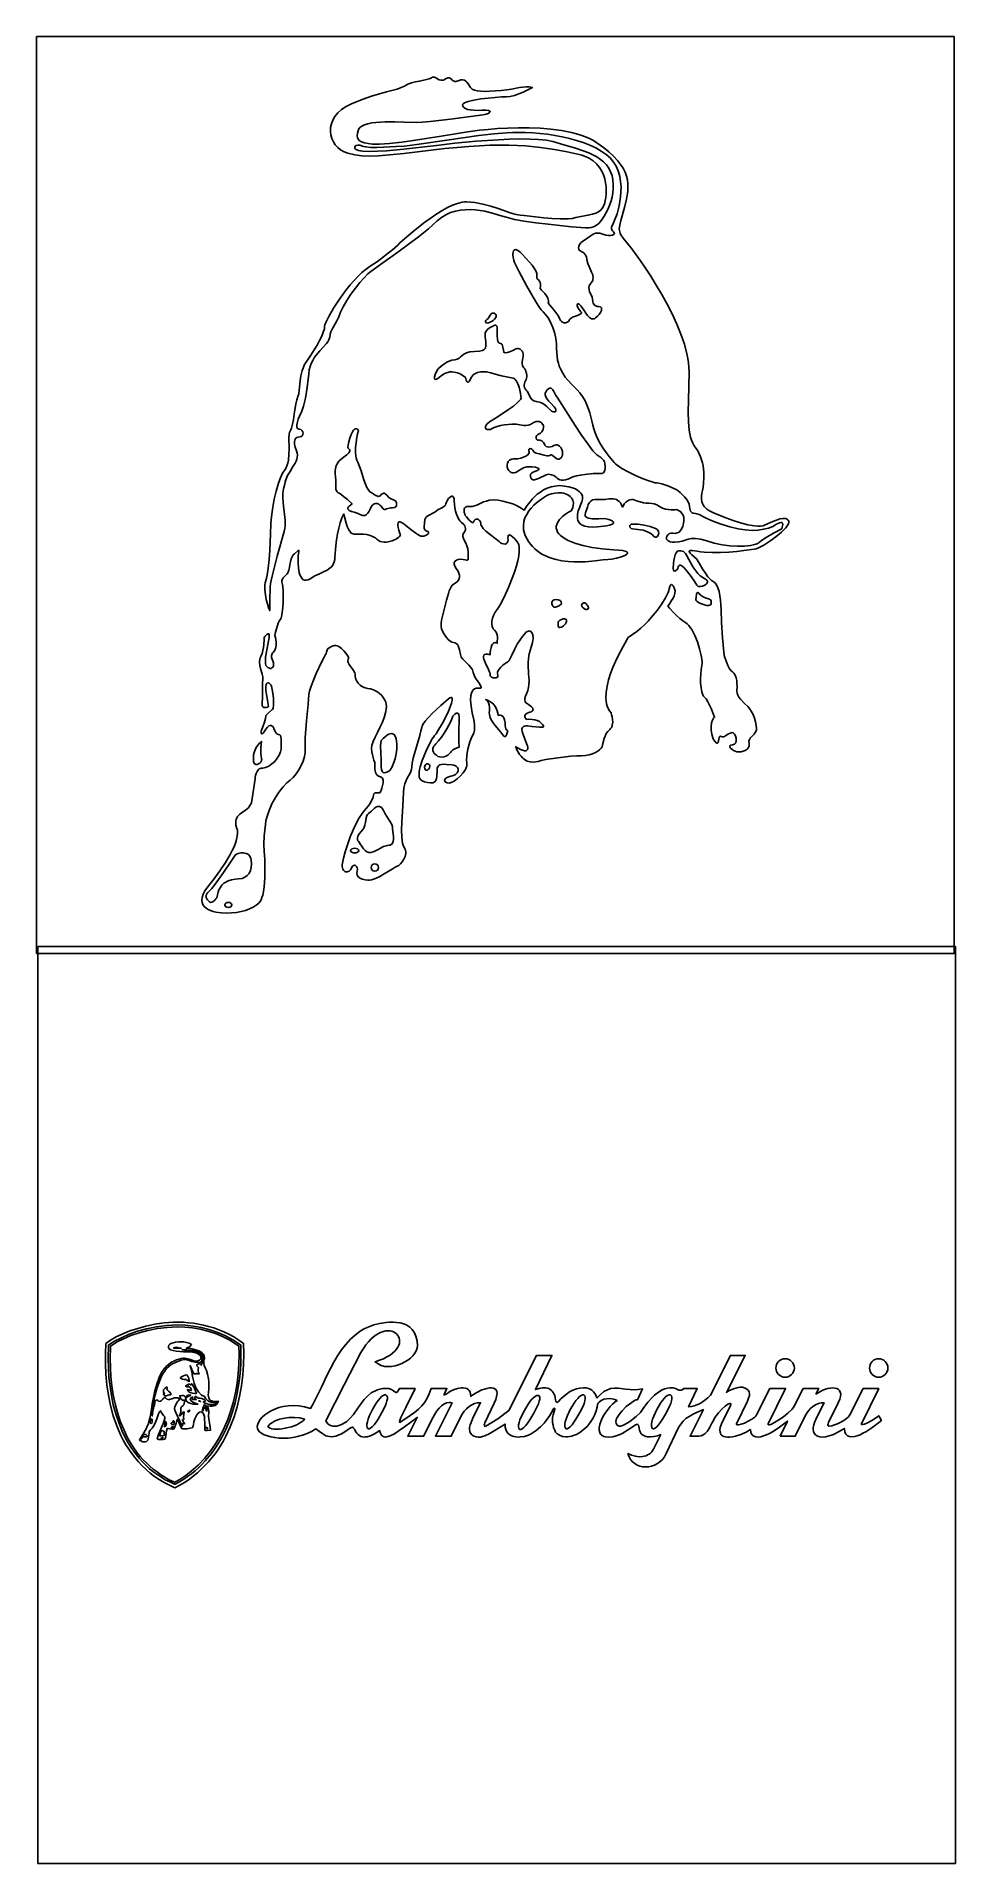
# Model space of a CAD drawing. Extents: x -17 to 51, y -91 to 44.
import ezdxf

# ---------------------------------------------------------------- set-up
doc = ezdxf.new("R2010")
doc.units = 0
doc.layers.add('Default Layer', color=1, linetype='CONTINUOUS')

msp = doc.modelspace()

# ---------------------------------------------------------------- linework, layer by layer
at = {"layer": 'Default Layer'}
for points in [[(-16.63, 43.98), (51.37, 43.98), (51.37, -24.02), (-16.63, -24.02), (-16.63, 43.98)], [(1.73, 7.29), (1.21, 5.44), (0.85, 4.07), (0.73, 3.54), (0.69, 3.21), (0.67, 2.12), (0.65, 1.41), (0.56, 1.65), (0.48, 1.91), (0.4, 2.23), (0.33, 2.58), (0.28, 2.95), (0.29, 3.32), (0.32, 3.48), (0.36, 3.64), (0.41, 3.82), (0.46, 4.03), (0.54, 4.57), (0.61, 5.19), (0.66, 5.86), (0.72, 7.09), (0.74, 7.86), (0.75, 8.14), (0.8, 8.56), (0.88, 9.09), (0.99, 9.68), (1.13, 10.28), (1.3, 10.86), (1.4, 11.13), (1.5, 11.38), (1.61, 11.6), (1.73, 11.78), (1.84, 11.96), (1.93, 12.15), (1.99, 12.35), (2.04, 12.56), (2.08, 13), (2.09, 13.43), (2.07, 14.21), (2.09, 14.51), (2.12, 14.63), (2.16, 14.73), (2.21, 14.82), (2.26, 14.94), (2.34, 15.24), (2.41, 15.59), (2.46, 15.98), (2.58, 16.74), (2.65, 17.05), (2.73, 17.28), (2.8, 17.49), (2.84, 17.76), (2.91, 18.44), (2.96, 18.81), (3.06, 19.21), (3.13, 19.4), (3.21, 19.6), (3.32, 19.8), (3.44, 19.99), (3.7, 20.36), (3.94, 20.74), (4.16, 21.1), (4.35, 21.45), (4.51, 21.77), (4.62, 22.06), (4.7, 22.3), (4.72, 22.5), (4.74, 22.6), (4.8, 22.77), (5.03, 23.23), (5.38, 23.83), (5.82, 24.51), (6.33, 25.21), (6.61, 25.56), (6.9, 25.89), (7.2, 26.2), (7.49, 26.49), (7.79, 26.74), (8.09, 26.95), (8.63, 27.31), (9.09, 27.64), (9.46, 27.93), (9.76, 28.17), (10.15, 28.52), (10.27, 28.65), (10.82, 29.14), (11.42, 29.64), (12.15, 30.21), (12.55, 30.5), (12.96, 30.78), (13.37, 31.04), (13.78, 31.27), (14.19, 31.47), (14.57, 31.61), (14.92, 31.71), (15.09, 31.73), (15.24, 31.73), (15.55, 31.71), (15.85, 31.68), (16.45, 31.56), (17.03, 31.4), (17.58, 31.22), (18.54, 30.89), (18.92, 30.78), (19.08, 30.75), (19.21, 30.74), (19.52, 30.72), (19.93, 30.67), (20.97, 30.54), (21.56, 30.48), (22.17, 30.46), (22.77, 30.47), (23.06, 30.5), (23.34, 30.55), (24.24, 30.73), (24.57, 30.8), (24.82, 30.88), (25.02, 30.98), (25.18, 31.11), (25.31, 31.28), (25.43, 31.5), (25.48, 31.65), (25.52, 31.83), (25.56, 32.05), (25.58, 32.29), (25.59, 32.56), (25.58, 32.84), (25.54, 33.13), (25.48, 33.42), (25.38, 33.72), (25.26, 34), (25.09, 34.28), (24.88, 34.53), (24.63, 34.76), (24.33, 34.96), (23.98, 35.12), (23.79, 35.19), (23.58, 35.24), (22.69, 35.44), (21.75, 35.61), (20.73, 35.76), (19.61, 35.87), (19.01, 35.9), (18.37, 35.92), (17.69, 35.93), (16.97, 35.92), (16.21, 35.88), (15.4, 35.83), (14.54, 35.76), (13.63, 35.67), (10.6, 35.32), (9.54, 35.2), (8.72, 35.13), (8.05, 35.11), (7.49, 35.13), (6.97, 35.21), (6.43, 35.34), (6.16, 35.44), (5.91, 35.57), (5.7, 35.75), (5.51, 35.95), (5.37, 36.17), (5.25, 36.42), (5.18, 36.68), (5.15, 36.95), (5.16, 37.23), (5.22, 37.51), (5.33, 37.78), (5.49, 38.06), (5.71, 38.32), (5.98, 38.56), (6.32, 38.79), (6.71, 38.99), (7.51, 39.32), (8.2, 39.56), (8.79, 39.74), (9.3, 39.88), (10.09, 40.09), (10.39, 40.19), (10.65, 40.31), (10.89, 40.44), (11.17, 40.54), (11.46, 40.61), (11.75, 40.68), (12.27, 40.79), (12.48, 40.85), (12.63, 40.93), (12.7, 40.96), (12.75, 40.98), (12.86, 40.97), (12.97, 40.92), (13.09, 40.85), (13.21, 40.78), (13.34, 40.74), (13.42, 40.74), (13.5, 40.75), (13.58, 40.78), (13.68, 40.84), (13.85, 40.91), (13.91, 40.93), (13.97, 40.92), (14.06, 40.87), (14.14, 40.8), (14.21, 40.72), (14.31, 40.66), (14.37, 40.65), (14.44, 40.65), (14.53, 40.66), (14.62, 40.69), (14.81, 40.76), (14.97, 40.77), (15.09, 40.75), (15.18, 40.68), (15.27, 40.6), (15.35, 40.48), (15.53, 40.21), (15.65, 40.09), (15.83, 40.01), (16.04, 39.95), (16.31, 39.92), (16.61, 39.91), (16.96, 39.92), (17.8, 39.98), (18.22, 40.02), (18.58, 40.08), (19.17, 40.19), (19.41, 40.23), (19.65, 40.25), (19.88, 40.25), (20.12, 40.21), (19.92, 40.1), (19.43, 39.86), (19.12, 39.73), (18.79, 39.62), (18.47, 39.54), (18.17, 39.51), (17.82, 39.5), (17.36, 39.47), (16.83, 39.42), (16.3, 39.35), (15.79, 39.27), (15.37, 39.17), (15.2, 39.11), (15.08, 39.06), (14.99, 39), (14.95, 38.94), (14.97, 38.82), (15.03, 38.73), (15.15, 38.65), (15.31, 38.58), (15.52, 38.54), (15.77, 38.51), (16.06, 38.5), (16.38, 38.51), (16.67, 38.51), (16.86, 38.49), (16.97, 38.45), (16.99, 38.43), (17, 38.4), (16.95, 38.34), (16.85, 38.28), (16.69, 38.22), (16.48, 38.18), (14.06, 37.86), (12.55, 37.69), (11.95, 37.63), (11.55, 37.61), (10.59, 37.64), (9.92, 37.66), (9.21, 37.65), (8.52, 37.61), (8.21, 37.57), (7.92, 37.51), (7.67, 37.44), (7.47, 37.34), (7.32, 37.23), (7.27, 37.16), (7.23, 37.09), (7.16, 36.82), (7.14, 36.6), (7.16, 36.5), (7.19, 36.42), (7.23, 36.35), (7.29, 36.28), (7.45, 36.18), (7.67, 36.1), (7.95, 36.04), (8.28, 36), (8.49, 35.99), (8.78, 36), (9.53, 36.06), (10.45, 36.16), (11.45, 36.3), (13.35, 36.59), (14.58, 36.8), (15.17, 36.9), (16.19, 37.03), (16.83, 37.09), (17.53, 37.15), (18.28, 37.19), (19.07, 37.21), (19.87, 37.21), (20.69, 37.18), (21.49, 37.12), (22.28, 37.01), (23.02, 36.86), (23.38, 36.77), (23.72, 36.67), (24.05, 36.55), (24.35, 36.41), (24.64, 36.26), (24.9, 36.1), (25.38, 35.76), (25.78, 35.43), (26.13, 35.11), (26.42, 34.8), (26.66, 34.5), (26.85, 34.21), (26.99, 33.92), (27.09, 33.63), (27.16, 33.35), (27.19, 33.07), (27.2, 32.78), (27.18, 32.5), (27.14, 32.21), (27.09, 31.92), (26.94, 31.31), (26.67, 30.33), (26.6, 30), (26.56, 29.73), (26.57, 29.61), (26.59, 29.5), (26.62, 29.39), (26.68, 29.28), (26.84, 29.04), (27.08, 28.75), (27.5, 28.23), (28.14, 27.35), (28.51, 26.81), (28.9, 26.21), (29.3, 25.55), (29.71, 24.86), (30.1, 24.14), (30.48, 23.41), (30.82, 22.66), (31.13, 21.91), (31.38, 21.18), (31.57, 20.46), (31.64, 20.11), (31.69, 19.78), (31.72, 19.45), (31.73, 19.13), (31.68, 16.98), (31.67, 16.13), (31.69, 15.41), (31.74, 14.8), (31.78, 14.53), (31.84, 14.28), (31.92, 14.05), (32.01, 13.83), (32.12, 13.63), (32.25, 13.44), (32.38, 13.25), (32.49, 13.04), (32.59, 12.82), (32.66, 12.6), (32.72, 12.37), (32.77, 12.14), (32.82, 11.68), (32.83, 11.25), (32.81, 10.86), (32.77, 10.54), (32.72, 10.31), (32.67, 10.12), (32.64, 9.91), (32.64, 9.69), (32.68, 9.47), (32.72, 9.36), (32.78, 9.25), (32.85, 9.14), (32.94, 9.03), (33.05, 8.93), (33.19, 8.84), (33.34, 8.75), (33.53, 8.66), (34.46, 8.29), (35, 8.09), (35.55, 7.91), (36.09, 7.77), (36.59, 7.69), (36.82, 7.67), (37.02, 7.68), (37.21, 7.71), (37.36, 7.77), (37.93, 8.03), (38.2, 8.13), (38.45, 8.21), (38.68, 8.24), (38.87, 8.24), (38.95, 8.21), (39.02, 8.17), (39.08, 8.12), (39.12, 8.05), (39.13, 7.96), (39.09, 7.84), (39.01, 7.7), (38.89, 7.55), (38.57, 7.22), (38.16, 6.88), (37.71, 6.55), (37.26, 6.27), (36.87, 6.06), (36.7, 6), (36.56, 5.96), (35.8, 5.86), (35.27, 5.8), (34.68, 5.75), (34.06, 5.72), (33.45, 5.71), (32.86, 5.74), (32.59, 5.77), (32.34, 5.82), (31.97, 5.88), (31.86, 5.88), (31.78, 5.86), (31.75, 5.83), (31.74, 5.79), (31.76, 5.74), (31.8, 5.68), (31.93, 5.55), (32.08, 5.42), (32.29, 5.25), (32.46, 4.98), (32.76, 4.46), (32.94, 4.18), (33.13, 3.92), (33.31, 3.71), (33.4, 3.64), (33.48, 3.59), (33.55, 3.55), (33.63, 3.49), (33.76, 3.32), (33.86, 3.1), (33.95, 2.83), (34.02, 2.52), (34.06, 2.19), (34.09, 1.83), (34.1, 1.46), (34.13, 0.52), (34.21, -0.6), (34.33, -1.91), (34.38, -2.07), (34.52, -2.45), (34.61, -2.66), (34.71, -2.86), (34.83, -3.03), (34.95, -3.13), (35.01, -3.18), (35.06, -3.23), (35.15, -3.38), (35.21, -3.57), (35.26, -3.78), (35.28, -3.99), (35.3, -4.2), (35.28, -4.56), (35.29, -4.71), (35.34, -4.86), (35.43, -5.01), (35.54, -5.16), (35.81, -5.45), (36.09, -5.69), (36.21, -5.84), (36.34, -6.05), (36.47, -6.29), (36.57, -6.56), (36.66, -6.84), (36.71, -7.1), (36.73, -7.33), (36.72, -7.42), (36.7, -7.5), (36.63, -7.63), (36.55, -7.74), (36.35, -7.94), (36.27, -8.04), (36.2, -8.15), (36.17, -8.28), (36.18, -8.44), (36.19, -8.53), (36.18, -8.61), (36.16, -8.68), (36.13, -8.75), (36.03, -8.86), (35.89, -8.95), (35.74, -9.01), (35.58, -9.05), (35.42, -9.06), (35.28, -9.06), (35.15, -9.02), (35.02, -8.96), (34.91, -8.87), (34.81, -8.78), (34.76, -8.69), (34.75, -8.61), (34.78, -8.58), (34.81, -8.56), (34.95, -8.54), (35.03, -8.52), (35.1, -8.49), (35.15, -8.44), (35.19, -8.38), (35.23, -8.23), (35.22, -8.05), (35.18, -7.88), (35.09, -7.74), (35.04, -7.69), (34.99, -7.65), (34.92, -7.63), (34.85, -7.64), (34.72, -7.69), (34.61, -7.74), (34.44, -7.87), (34.36, -7.92), (34.28, -7.95), (34.2, -7.95), (34.1, -7.92), (34.05, -7.91), (34.01, -7.92), (33.98, -7.95), (33.96, -8), (33.93, -8.12), (33.91, -8.25), (33.88, -8.36), (33.86, -8.4), (33.83, -8.42), (33.8, -8.42), (33.75, -8.4), (33.62, -8.25), (33.55, -8.14), (33.49, -8.02), (33.41, -7.75), (33.37, -7.46), (33.37, -7.18), (33.4, -6.92), (33.46, -6.71), (33.53, -6.56), (33.57, -6.52), (33.62, -6.5), (33.55, -6.3), (33.37, -5.85), (33.25, -5.59), (33.12, -5.34), (32.99, -5.13), (32.86, -4.98), (32.81, -4.92), (32.75, -4.83), (32.67, -4.6), (32.62, -4.31), (32.59, -3.98), (32.58, -3.64), (32.6, -3.29), (32.63, -2.96), (32.67, -2.66), (32.69, -2.51), (32.69, -2.33), (32.63, -1.91), (32.51, -1.42), (32.35, -0.91), (32.15, -0.43), (31.93, 0), (31.82, 0.17), (31.71, 0.32), (31.6, 0.44), (31.49, 0.51), (31.27, 0.65), (31.04, 0.83), (30.82, 1.03), (30.61, 1.24), (30.29, 1.59), (30.16, 1.74), (30.25, 1.86), (30.44, 2.15), (30.54, 2.33), (30.62, 2.52), (30.68, 2.71), (30.69, 2.88), (30.66, 3.03), (30.61, 3.16), (30.55, 3.26), (30.49, 3.33), (30.42, 3.34), (30.36, 3.3), (30.3, 3.2), (30.25, 3.02), (30.22, 2.9), (30.17, 2.75), (29.99, 2.37), (29.72, 1.92), (29.36, 1.42), (28.93, 0.89), (28.69, 0.63), (28.42, 0.37), (28.15, 0.11), (27.85, -0.13), (27.55, -0.36), (27.22, -0.57), (27.11, -0.75), (26.84, -1.24), (26.47, -1.94), (26.28, -2.36), (26.09, -2.8), (25.92, -3.26), (25.77, -3.73), (25.66, -4.2), (25.59, -4.65), (25.57, -5.09), (25.59, -5.29), (25.62, -5.49), (25.67, -5.68), (25.74, -5.85), (25.83, -6.02), (25.95, -6.17), (25.99, -6.31), (26.03, -6.47), (26.06, -6.66), (26.07, -6.86), (26.04, -7.07), (26.02, -7.16), (25.98, -7.25), (25.92, -7.33), (25.85, -7.4), (25.71, -7.54), (25.59, -7.71), (25.51, -7.89), (25.44, -8.08), (25.35, -8.43), (25.28, -8.68), (25.22, -8.78), (25.12, -8.89), (24.97, -9), (24.79, -9.1), (24.57, -9.2), (24.33, -9.28), (24.06, -9.33), (23.77, -9.35), (23.41, -9.36), (22.98, -9.39), (22.01, -9.51), (21.11, -9.64), (20.77, -9.71), (20.55, -9.77), (20.37, -9.81), (20.17, -9.83), (19.95, -9.81), (19.73, -9.74), (19.62, -9.68), (19.5, -9.6), (19.39, -9.51), (19.28, -9.39), (19.17, -9.25), (19.07, -9.09), (18.97, -8.9), (18.88, -8.68), (19.07, -8.79), (19.25, -8.88), (19.45, -8.96), (19.54, -8.98), (19.62, -8.98), (19.69, -8.96), (19.74, -8.92), (19.77, -8.85), (19.78, -8.75), (19.75, -8.62), (19.69, -8.44), (19.43, -7.78), (19.36, -7.54), (19.34, -7.36), (19.36, -7.29), (19.4, -7.23), (19.45, -7.19), (19.53, -7.16), (19.63, -7.14), (19.75, -7.14), (20.07, -7.17), (20.64, -7.24), (20.82, -7.24), (20.92, -7.23), (20.96, -7.19), (20.95, -7.13), (20.88, -7.04), (20.78, -6.93), (20.64, -6.82), (20.47, -6.74), (20.29, -6.69), (20.11, -6.66), (19.82, -6.64), (19.69, -6.65), (19.64, -6.59), (19.59, -6.53), (19.56, -6.46), (19.56, -6.37), (19.61, -6.29), (19.72, -6.2), (19.92, -6.13), (20.03, -6.09), (20.1, -6.04), (20.15, -5.99), (20.17, -5.94), (20.16, -5.89), (20.14, -5.83), (20.06, -5.72), (19.94, -5.62), (19.82, -5.54), (19.69, -5.46), (19.65, -5.43), (19.62, -5.39), (19.58, -5.32), (19.57, -5.22), (19.57, -5.1), (19.61, -4.94), (19.69, -4.75), (19.78, -4.52), (19.83, -4.29), (19.86, -4.05), (19.87, -3.82), (19.85, -3.47), (19.83, -3.33), (19.82, -3.16), (19.8, -2.72), (19.81, -2.44), (19.83, -2.13), (19.89, -1.8), (19.97, -1.48), (20.12, -0.96), (20.18, -0.66), (20.17, -0.52), (20.16, -0.48), (20.14, -0.35), (20.09, -0.23), (20.01, -0.13), (19.96, -0.1), (19.9, -0.09), (19.83, -0.11), (19.74, -0.14), (19.64, -0.22), (19.53, -0.33), (19.4, -0.48), (19.26, -0.67), (19, -1.08), (18.81, -1.43), (18.56, -1.95), (18.47, -2.13), (18.39, -2.28), (18.29, -2.39), (18.17, -2.47), (18.03, -2.56), (17.9, -2.66), (17.77, -2.78), (17.67, -2.9), (17.59, -3.03), (17.54, -3.16), (17.53, -3.27), (17.56, -3.37), (17.57, -3.42), (17.57, -3.46), (17.53, -3.52), (17.44, -3.56), (17.33, -3.58), (17.21, -3.57), (17.1, -3.53), (17.02, -3.45), (17, -3.39), (16.99, -3.33), (16.98, -3.24), (16.95, -3.14), (16.83, -2.89), (16.69, -2.61), (16.57, -2.32), (16.52, -2.19), (16.49, -2.08), (16.49, -1.98), (16.51, -1.89), (16.57, -1.84), (16.67, -1.81), (16.81, -1.82), (16.99, -1.86), (17, -1.69), (17.02, -1.51), (17.06, -1.33), (17.12, -1.15), (17.16, -1.08), (17.21, -1.02), (17.27, -0.98), (17.34, -0.96), (17.42, -0.97), (17.51, -1.01), (17.52, -0.9), (17.54, -0.64), (17.53, -0.48), (17.49, -0.32), (17.43, -0.18), (17.32, -0.05), (17.22, 0.07), (17.15, 0.23), (17.11, 0.41), (17.12, 0.62), (17.16, 0.84), (17.23, 1.06), (17.35, 1.29), (17.51, 1.5), (17.61, 1.65), (17.73, 1.85), (18.03, 2.42), (18.36, 3.13), (18.68, 3.93), (18.82, 4.33), (18.94, 4.73), (19.04, 5.11), (19.11, 5.47), (19.15, 5.79), (19.15, 6.08), (19.11, 6.31), (19.07, 6.4), (19.02, 6.48), (18.81, 6.73), (18.65, 6.89), (18.52, 6.99), (18.42, 7.02), (18.36, 7), (18.32, 6.93), (18.31, 6.82), (18.32, 6.67), (18.31, 6.53), (18.26, 6.44), (18.19, 6.38), (18.09, 6.35), (17.98, 6.36), (17.86, 6.39), (17.75, 6.45), (17.65, 6.53), (17.34, 6.78), (16.88, 7.12), (16.66, 7.31), (16.47, 7.5), (16.34, 7.69), (16.3, 7.77), (16.29, 7.86), (16.27, 8), (16.21, 8.1), (16.13, 8.16), (16.04, 8.19), (15.95, 8.19), (15.87, 8.16), (15.8, 8.09), (15.77, 8), (15.75, 7.96), (15.73, 7.94), (15.69, 7.94), (15.65, 7.95), (15.55, 8.02), (15.44, 8.13), (15.24, 8.36), (15.14, 8.47), (15.1, 8.58), (15.07, 8.69), (15.06, 8.82), (15.07, 8.95), (15.09, 9), (15.13, 9.05), (15.18, 9.09), (15.24, 9.12), (15.33, 9.13), (15.43, 9.13), (15.65, 9.14), (15.83, 9.17), (16, 9.23), (16.16, 9.3), (16.5, 9.47), (16.71, 9.54), (16.95, 9.61), (17.24, 9.63), (17.58, 9.61), (17.94, 9.54), (18.31, 9.44), (18.67, 9.32), (19, 9.17), (19.28, 9.01), (19.5, 8.85), (19.55, 8.94), (19.7, 9.17), (19.95, 9.49), (20.1, 9.67), (20.28, 9.86), (20.48, 10.04), (20.71, 10.2), (20.95, 10.36), (21.22, 10.49), (21.5, 10.59), (21.81, 10.65), (22.14, 10.68), (22.48, 10.65), (22.81, 10.59), (23.08, 10.51), (23.31, 10.43), (23.48, 10.33), (23.62, 10.23), (23.72, 10.12), (23.79, 10.01), (23.83, 9.9), (23.84, 9.79), (23.84, 9.68), (23.79, 9.47), (23.72, 9.3), (23.67, 9.18), (23.61, 9.04), (23.52, 8.81), (23.46, 8.54), (23.45, 8.39), (23.46, 8.24), (23.49, 8.1), (23.56, 7.97), (23.67, 7.85), (23.82, 7.75), (24.01, 7.67), (24.27, 7.62), (24.58, 7.6), (24.95, 7.62), (25.61, 7.7), (25.83, 7.75), (25.99, 7.8), (26.08, 7.85), (26.13, 7.9), (26.14, 7.95), (26.11, 8), (26.05, 8.05), (25.97, 8.09), (25.78, 8.17), (25.58, 8.22), (25.43, 8.24), (25.05, 8.22), (24.8, 8.21), (24.54, 8.22), (24.3, 8.26), (24.2, 8.29), (24.12, 8.34), (24.06, 8.39), (24.03, 8.47), (24.02, 8.56), (24.05, 8.66), (24.2, 9.09), (24.26, 9.27), (24.34, 9.42), (24.44, 9.54), (24.58, 9.62), (24.76, 9.66), (24.99, 9.65), (25.26, 9.64), (25.52, 9.66), (25.78, 9.7), (26.02, 9.71), (26.14, 9.7), (26.25, 9.68), (26.36, 9.64), (26.46, 9.58), (26.55, 9.5), (26.64, 9.4), (26.72, 9.26), (26.8, 9.09), (26.86, 9.21), (26.93, 9.33), (27.04, 9.45), (27.18, 9.56), (27.26, 9.6), (27.36, 9.63), (27.46, 9.64), (27.58, 9.64), (27.71, 9.61), (27.84, 9.56), (28.11, 9.47), (28.35, 9.41), (28.56, 9.38), (28.76, 9.37), (28.96, 9.35), (29.15, 9.32), (29.34, 9.25), (29.54, 9.13), (29.76, 9.02), (29.98, 8.94), (30.2, 8.9), (30.4, 8.88), (30.71, 8.89), (30.83, 8.9), (30.91, 8.86), (31, 8.81), (31.11, 8.73), (31.2, 8.62), (31.29, 8.48), (31.34, 8.31), (31.35, 8.1), (31.32, 7.88), (31.27, 7.67), (31.2, 7.5), (31.1, 7.35), (30.99, 7.24), (30.86, 7.17), (30.71, 7.13), (30.54, 7.15), (30.46, 7.15), (30.37, 7.15), (30.29, 7.12), (30.22, 7.08), (30.11, 6.98), (30.08, 6.92), (30.06, 6.85), (30.05, 6.78), (30.07, 6.72), (30.1, 6.66), (30.16, 6.6), (30.24, 6.55), (30.34, 6.52), (30.47, 6.49), (30.64, 6.48), (30.95, 6.51), (31.21, 6.56), (31.66, 6.71), (31.91, 6.76), (32.21, 6.77), (32.58, 6.71), (33.05, 6.58), (33.6, 6.42), (34.18, 6.3), (34.76, 6.22), (35.31, 6.18), (35.83, 6.18), (36.29, 6.23), (36.49, 6.28), (36.67, 6.33), (36.82, 6.4), (36.94, 6.48), (37.17, 6.66), (37.44, 6.84), (37.98, 7.16), (38.6, 7.48), (38.64, 7.59), (38.66, 7.7), (38.67, 7.8), (38.65, 7.89), (38.62, 7.92), (38.58, 7.94), (38.52, 7.94), (38.44, 7.92), (38.22, 7.81), (37.93, 7.66), (37.61, 7.53), (37.25, 7.44), (36.85, 7.38), (36.4, 7.36), (35.9, 7.39), (35.36, 7.47), (34.76, 7.62), (34.18, 7.8), (33.69, 7.98), (33.28, 8.15), (32.95, 8.3), (32.47, 8.53), (32.31, 8.6), (32.2, 8.62), (32.03, 8.64), (31.96, 8.67), (31.9, 8.72), (31.84, 8.79), (31.8, 8.88), (31.78, 8.99), (31.77, 9.13), (31.74, 9.3), (31.66, 9.49), (31.54, 9.67), (31.39, 9.86), (31.23, 10.02), (31.08, 10.17), (30.83, 10.36), (30.55, 10.5), (30.16, 10.67), (29.71, 10.82), (29.5, 10.86), (29.31, 10.88), (29.2, 10.89), (29.06, 10.93), (28.68, 11.05), (28.21, 11.24), (27.71, 11.46), (27.21, 11.71), (26.76, 11.96), (26.4, 12.2), (26.27, 12.3), (26.18, 12.4), (25.81, 12.84), (25.58, 13.13), (25.33, 13.48), (25.09, 13.88), (24.87, 14.34), (24.77, 14.6), (24.67, 14.88), (24.59, 15.17), (24.52, 15.48), (24.38, 16.07), (24.21, 16.55), (24.03, 16.96), (23.83, 17.29), (23.63, 17.56), (23.43, 17.78), (23.1, 18.13), (22.75, 18.49), (22.56, 18.73), (22.37, 19.01), (22.19, 19.35), (22.11, 19.54), (22.05, 19.76), (21.99, 19.99), (21.95, 20.25), (21.92, 20.53), (21.91, 20.84), (21.9, 21.15), (21.88, 21.44), (21.84, 21.71), (21.78, 21.96), (21.64, 22.41), (21.47, 22.79), (21.28, 23.11), (21.09, 23.37), (20.92, 23.57), (20.78, 23.72), (20.6, 23.96), (20.35, 24.37), (19.71, 25.48), (19.11, 26.59), (18.79, 27.23), (18.74, 27.39), (18.7, 27.6), (18.68, 27.81), (18.7, 28), (18.73, 28.08), (18.77, 28.14), (18.82, 28.17), (18.89, 28.18), (18.98, 28.15), (19.08, 28.09), (19.21, 27.99), (19.35, 27.85), (19.9, 27.26), (20.1, 27.02), (20.26, 26.81), (20.37, 26.61), (20.44, 26.42), (20.46, 26.24), (20.45, 26.05), (20.51, 26), (20.57, 25.93), (20.64, 25.85), (20.69, 25.74), (20.73, 25.61), (20.73, 25.46), (20.69, 25.29), (20.8, 25.18), (21.05, 24.92), (21.17, 24.75), (21.26, 24.57), (21.31, 24.38), (21.32, 24.29), (21.3, 24.2), (21.71, 23.72), (22, 23.32), (22.1, 23.15), (22.15, 23.02), (22.19, 22.92), (22.27, 22.84), (22.36, 22.79), (22.47, 22.76), (22.59, 22.76), (22.7, 22.79), (22.8, 22.86), (22.87, 22.97), (22.9, 23.03), (22.96, 23.08), (23.1, 23.16), (23.46, 23.3), (23.62, 23.36), (23.72, 23.43), (23.75, 23.47), (23.75, 23.52), (23.72, 23.57), (23.67, 23.63), (23.55, 23.76), (23.48, 23.88), (23.44, 24), (23.44, 24.09), (23.48, 24.15), (23.53, 24.16), (23.62, 24.12), (23.72, 24.01), (23.95, 23.66), (24.07, 23.47), (24.21, 23.29), (24.35, 23.15), (24.5, 23.06), (24.57, 23.04), (24.65, 23.04), (24.73, 23.06), (24.8, 23.11), (24.95, 23.24), (25.08, 23.38), (25.17, 23.52), (25.23, 23.66), (25.25, 23.78), (25.23, 23.87), (25.2, 23.91), (25.16, 23.94), (25.04, 23.96), (24.91, 23.97), (24.81, 24.01), (24.73, 24.07), (24.67, 24.14), (24.62, 24.22), (24.59, 24.32), (24.57, 24.53), (24.55, 24.65), (24.5, 24.77), (24.36, 25.05), (24.32, 25.21), (24.31, 25.37), (24.32, 25.46), (24.36, 25.54), (24.4, 25.63), (24.47, 25.72), (24.54, 25.81), (24.59, 25.9), (24.61, 26), (24.62, 26.1), (24.59, 26.31), (24.51, 26.52), (24.32, 26.94), (24.23, 27.14), (24.19, 27.32), (24.16, 27.49), (24.12, 27.63), (24.07, 27.75), (24, 27.85), (23.93, 27.93), (23.84, 27.99), (23.67, 28.09), (23.59, 28.14), (23.55, 28.21), (23.53, 28.31), (23.56, 28.42), (23.61, 28.55), (23.72, 28.68), (23.86, 28.81), (24.05, 28.94), (24.4, 29.17), (24.54, 29.27), (24.67, 29.34), (24.8, 29.39), (24.95, 29.41), (25.12, 29.39), (25.33, 29.32), (25.55, 29.25), (25.75, 29.22), (25.92, 29.23), (26.05, 29.25), (26.15, 29.3), (26.2, 29.36), (26.19, 29.43), (26.14, 29.5), (26.06, 29.57), (26.01, 29.64), (25.98, 29.71), (25.98, 29.78), (25.99, 29.86), (26.02, 29.95), (26.14, 30.17), (26.24, 30.41), (26.39, 30.84), (26.54, 31.42), (26.61, 31.75), (26.65, 32.1), (26.68, 32.47), (26.69, 32.84), (26.66, 33.22), (26.6, 33.6), (26.5, 33.96), (26.35, 34.32), (26.15, 34.65), (26.03, 34.8), (25.9, 34.95), (25.59, 35.24), (25.22, 35.49), (24.82, 35.72), (24.37, 35.93), (23.89, 36.12), (23.39, 36.28), (22.86, 36.42), (22.32, 36.54), (21.78, 36.64), (21.23, 36.73), (20.68, 36.79), (20.14, 36.83), (19.62, 36.86), (19.13, 36.87), (18.65, 36.87), (18.22, 36.85), (17.27, 36.77), (16.16, 36.64), (13.78, 36.3), (11.72, 35.99), (11.02, 35.89), (10.65, 35.86), (10.02, 35.82), (9.08, 35.77), (8.59, 35.75), (8.14, 35.76), (7.77, 35.79), (7.62, 35.82), (7.52, 35.86), (7.34, 35.92), (7.19, 35.93), (7.07, 35.91), (6.98, 35.85), (6.95, 35.78), (6.95, 35.74), (6.97, 35.69), (7.06, 35.6), (7.23, 35.53), (7.37, 35.5), (7.55, 35.48), (8.04, 35.46), (8.64, 35.48), (9.31, 35.51), (10.59, 35.62), (11.45, 35.72), (13.01, 35.91), (14.38, 36.07), (15.95, 36.22), (17.61, 36.33), (18.42, 36.37), (19.19, 36.39), (19.92, 36.38), (20.58, 36.35), (21.16, 36.29), (21.63, 36.19), (22.45, 35.96), (23.23, 35.74), (23.96, 35.49), (24.29, 35.36), (24.6, 35.21), (24.9, 35.05), (25.16, 34.87), (25.4, 34.68), (25.6, 34.46), (25.78, 34.22), (25.92, 33.96), (26.02, 33.67), (26.09, 33.35), (26.11, 33.01), (26.11, 32.69), (26.08, 32.38), (26.02, 32.08), (25.95, 31.8), (25.86, 31.53), (25.76, 31.29), (25.65, 31.06), (25.44, 30.67), (25.24, 30.37), (25.04, 30.12), (24.98, 30.07), (24.8, 29.94), (24.66, 29.88), (24.48, 29.82), (24.28, 29.79), (24.05, 29.79), (23.01, 29.88), (21.3, 30.06), (20.38, 30.17), (19.52, 30.3), (18.79, 30.42), (18.27, 30.55), (17.81, 30.69), (17.24, 30.86), (16.59, 31.02), (16.24, 31.08), (15.88, 31.12), (15.51, 31.15), (15.14, 31.14), (14.78, 31.11), (14.41, 31.04), (14.05, 30.93), (13.71, 30.77), (13.38, 30.57), (13.07, 30.32), (12.41, 29.73), (11.67, 29.14), (10.91, 28.55), (10.15, 28), (8.86, 27.08), (8.14, 26.57), (7.93, 26.39), (7.66, 26.1), (7.34, 25.74), (7, 25.32), (6.67, 24.87), (6.36, 24.4), (6.1, 23.95), (5.99, 23.74), (5.91, 23.54), (5.77, 23.19), (5.63, 22.9), (5.38, 22.45), (5.27, 22.27), (5.19, 22.09), (5.13, 21.9), (5.1, 21.68), (5.07, 21.57), (5.02, 21.45), (4.95, 21.34), (4.86, 21.22), (4.36, 20.67), (4.08, 20.34), (3.95, 20.16), (3.84, 19.96), (3.73, 19.74), (3.64, 19.51), (3.58, 19.26), (3.54, 18.98), (3.43, 17.96), (3.3, 17.16), (3.16, 16.58), (3.09, 16.36), (3.02, 16.19), (2.85, 15.83), (2.77, 15.62), (2.71, 15.4), (2.67, 15.2), (2.67, 15.04), (2.69, 14.97), (2.72, 14.92), (2.76, 14.88), (2.83, 14.87), (2.95, 14.83), (3.04, 14.76), (3.1, 14.66), (3.12, 14.56), (3.11, 14.46), (3.06, 14.38), (2.99, 14.32), (2.88, 14.29), (2.76, 14.28), (2.65, 14.24), (2.57, 14.18), (2.51, 14.07), (2.48, 13.93), (2.49, 13.75), (2.54, 13.53), (2.64, 13.25), (2.68, 13.1), (2.7, 12.95), (2.68, 12.8), (2.65, 12.65), (2.6, 12.5), (2.53, 12.34), (2.35, 12.04), (2.16, 11.73), (1.98, 11.42), (1.85, 11.11), (1.8, 10.95), (1.78, 10.79), (1.71, 10.55), (1.66, 10.31), (1.63, 10.07), (1.62, 9.84), (1.64, 9.4), (1.69, 8.97), (1.75, 8.55), (1.8, 8.13), (1.8, 7.71), (1.78, 7.5), (1.73, 7.29)], [(16.95, 22.77), (16.86, 22.74), (16.78, 22.73), (16.72, 22.75), (16.68, 22.77), (16.65, 22.82), (16.65, 22.87), (16.68, 22.93), (16.74, 22.99), (16.83, 23.08), (16.91, 23.2), (16.99, 23.32), (17.07, 23.41), (17.14, 23.46), (17.21, 23.47), (17.29, 23.46), (17.35, 23.42), (17.4, 23.37), (17.43, 23.3), (17.43, 23.22), (17.4, 23.14), (17.31, 23.02), (17.21, 22.92), (17.09, 22.84), (16.95, 22.77)], [(24.89, 12.97), (24.98, 12.91), (25.18, 12.77), (25.29, 12.67), (25.39, 12.57), (25.46, 12.45), (25.5, 12.34), (25.52, 12.08), (25.52, 11.95), (25.5, 11.82), (25.45, 11.71), (25.38, 11.63), (25.27, 11.58), (25.11, 11.57), (24.9, 11.58), (24.63, 11.57), (24, 11.51), (23.68, 11.46), (23.38, 11.4), (23.11, 11.32), (22.91, 11.23), (22.74, 11.15), (22.58, 11.1), (22.42, 11.09), (22.28, 11.09), (22.16, 11.12), (22.05, 11.17), (21.95, 11.23), (21.88, 11.3), (21.81, 11.36), (21.72, 11.42), (21.54, 11.49), (21.33, 11.52), (21.24, 11.51), (21.14, 11.49), (20.58, 11.22), (20.42, 11.16), (20.28, 11.12), (20.17, 11.11), (20.13, 11.12), (20.1, 11.14), (20.01, 11.27), (19.98, 11.35), (19.97, 11.43), (19.99, 11.52), (20.05, 11.6), (20.17, 11.67), (20.34, 11.74), (20.5, 11.8), (20.58, 11.86), (20.6, 11.92), (20.56, 11.97), (20.47, 12.01), (20.36, 12.04), (20.08, 12.07), (19.71, 12.07), (19.47, 11.99), (19.28, 11.9), (19.11, 11.79), (18.95, 11.69), (18.86, 11.66), (18.76, 11.64), (18.65, 11.64), (18.55, 11.66), (18.46, 11.71), (18.38, 11.79), (18.31, 11.91), (18.26, 12.04), (18.25, 12.19), (18.27, 12.34), (18.33, 12.47), (18.43, 12.58), (18.51, 12.62), (18.59, 12.65), (18.69, 12.66), (18.81, 12.66), (19.04, 12.67), (19.26, 12.71), (19.46, 12.78), (19.63, 12.86), (19.76, 12.95), (19.85, 13.05), (19.89, 13.13), (19.89, 13.17), (19.87, 13.21), (19.85, 13.27), (19.85, 13.33), (19.87, 13.38), (19.91, 13.41), (19.96, 13.43), (20.02, 13.42), (20.08, 13.38), (20.15, 13.31), (20.26, 13.17), (20.4, 13.09), (20.62, 13.03), (20.99, 12.94), (21.19, 12.9), (21.32, 12.9), (21.41, 12.92), (21.46, 12.94), (21.5, 12.96), (21.55, 12.96), (21.61, 12.92), (21.71, 12.84), (21.82, 12.74), (21.93, 12.67), (22.02, 12.64), (22.11, 12.65), (22.18, 12.68), (22.24, 12.74), (22.3, 12.83), (22.34, 12.94), (22.36, 13.07), (22.34, 13.22), (22.3, 13.36), (22.22, 13.5), (22.12, 13.61), (22, 13.68), (21.94, 13.7), (21.87, 13.7), (21.8, 13.69), (21.72, 13.66), (21.58, 13.59), (21.45, 13.55), (21.34, 13.54), (21.24, 13.56), (21.15, 13.59), (21.09, 13.64), (21.04, 13.69), (21.01, 13.76), (20.94, 13.88), (20.82, 13.99), (20.68, 14.06), (20.61, 14.07), (20.55, 14.06), (20.49, 14.06), (20.44, 14.1), (20.41, 14.16), (20.4, 14.24), (20.41, 14.32), (20.44, 14.4), (20.51, 14.47), (20.61, 14.53), (20.72, 14.58), (20.81, 14.66), (20.88, 14.75), (20.92, 14.86), (20.95, 14.96), (20.95, 15.06), (20.94, 15.15), (20.9, 15.22), (20.79, 15.34), (20.72, 15.39), (20.63, 15.43), (20.53, 15.44), (20.41, 15.43), (20.28, 15.38), (20.13, 15.3), (19.97, 15.21), (19.81, 15.16), (19.64, 15.15), (19.48, 15.15), (19.18, 15.2), (18.94, 15.24), (18.59, 15.23), (18.05, 15.18), (17.76, 15.13), (17.5, 15.07), (17.28, 15), (17.13, 14.92), (17.01, 14.85), (16.89, 14.83), (16.77, 14.85), (16.68, 14.9), (16.65, 14.94), (16.64, 14.99), (16.64, 15.05), (16.66, 15.11), (16.69, 15.17), (16.75, 15.24), (16.95, 15.4), (17.59, 15.81), (18.35, 16.32), (18.71, 16.57), (19, 16.81), (19.2, 17.01), (19.26, 17.09), (19.28, 17.16), (19.27, 17.31), (19.25, 17.52), (19.2, 17.75), (19.14, 17.99), (19.05, 18.22), (18.95, 18.42), (18.83, 18.57), (18.77, 18.62), (18.7, 18.64), (17.82, 18.83), (17.35, 18.94), (17.03, 19.04), (16.91, 19.08), (16.73, 19.12), (16.52, 19.13), (16.29, 19.12), (16.06, 19.07), (15.85, 18.97), (15.75, 18.91), (15.67, 18.82), (15.6, 18.73), (15.54, 18.61), (15.45, 18.42), (15.41, 18.37), (15.38, 18.34), (15.34, 18.34), (15.31, 18.35), (15.25, 18.41), (15.21, 18.5), (15.18, 18.6), (15.15, 18.71), (14.99, 18.83), (14.81, 18.94), (14.58, 19.04), (14.3, 19.1), (14.15, 19.12), (14, 19.11), (13.84, 19.08), (13.68, 19.02), (13.52, 18.94), (13.36, 18.82), (13.1, 18.62), (13.01, 18.58), (12.94, 18.56), (12.9, 18.58), (12.87, 18.62), (12.87, 18.67), (12.87, 18.74), (12.92, 18.91), (13, 19.09), (13.09, 19.26), (13.17, 19.36), (13.36, 19.53), (13.62, 19.74), (13.78, 19.83), (13.96, 19.91), (14.16, 19.98), (14.37, 20.01), (14.55, 20.05), (14.69, 20.13), (14.8, 20.23), (14.91, 20.34), (15.04, 20.44), (15.23, 20.53), (15.48, 20.6), (15.84, 20.62), (16.19, 20.65), (16.43, 20.7), (16.51, 20.74), (16.57, 20.79), (16.62, 20.84), (16.65, 20.9), (16.68, 21.01), (16.68, 21.13), (16.66, 21.24), (16.66, 21.33), (16.64, 21.54), (16.62, 21.68), (16.62, 21.82), (16.63, 21.98), (16.68, 22.12), (16.78, 22.26), (16.93, 22.37), (17.23, 22.53), (17.34, 22.57), (17.41, 22.57), (17.47, 22.54), (17.5, 22.47), (17.52, 22.35), (17.52, 22.18), (17.52, 21.82), (17.54, 21.51), (17.57, 21.39), (17.61, 21.3), (17.67, 21.25), (17.75, 21.23), (17.82, 21.2), (17.87, 21.14), (17.91, 21.05), (17.93, 20.94), (17.97, 20.72), (18, 20.57), (18.04, 20.54), (18.1, 20.53), (18.28, 20.55), (18.5, 20.62), (18.72, 20.73), (18.9, 20.82), (18.99, 20.84), (19.07, 20.84), (19.15, 20.83), (19.22, 20.79), (19.29, 20.72), (19.35, 20.64), (19.4, 20.55), (19.43, 20.46), (19.44, 20.29), (19.42, 20.14), (19.39, 20.01), (19.36, 19.88), (19.35, 19.73), (19.39, 19.57), (19.43, 19.49), (19.49, 19.41), (19.55, 19.33), (19.61, 19.23), (19.69, 18.99), (19.71, 18.86), (19.71, 18.74), (19.69, 18.64), (19.66, 18.54), (19.57, 18.36), (19.52, 18.15), (19.52, 18.05), (19.54, 17.95), (19.59, 17.86), (19.66, 17.77), (19.74, 17.68), (19.81, 17.56), (19.93, 17.29), (20.01, 17.16), (20.1, 17.05), (20.23, 16.97), (20.39, 16.92), (20.71, 16.85), (20.84, 16.79), (20.96, 16.73), (21.18, 16.55), (21.42, 16.32), (21.54, 16.21), (21.65, 16.15), (21.74, 16.14), (21.81, 16.16), (21.85, 16.22), (21.85, 16.3), (21.82, 16.41), (21.74, 16.52), (21.48, 16.79), (21.34, 16.94), (21.21, 17.09), (21.11, 17.26), (21.07, 17.42), (21.07, 17.5), (21.09, 17.59), (21.13, 17.67), (21.19, 17.76), (21.33, 17.87), (21.39, 17.9), (21.45, 17.91), (21.5, 17.9), (21.54, 17.88), (21.63, 17.79), (21.7, 17.67), (21.78, 17.52), (21.86, 17.37), (21.95, 17.23), (23.3, 15.14), (23.77, 14.43), (24.22, 13.79), (24.6, 13.27), (24.76, 13.09), (24.89, 12.97)], [(7.23, 14.78), (7.16, 14.52), (7.11, 14.24), (7.06, 13.89), (7.02, 13.51), (7.02, 13.11), (7.03, 12.92), (7.06, 12.74), (7.11, 12.57), (7.17, 12.41), (7.3, 12.1), (7.42, 11.77), (7.63, 11.11), (7.74, 10.8), (7.86, 10.53), (8, 10.32), (8.08, 10.23), (8.17, 10.17), (8.46, 9.98), (8.63, 9.89), (8.7, 9.87), (8.76, 9.89), (8.84, 9.93), (8.92, 10.01), (9.02, 10.08), (9.09, 10.11), (9.16, 10.11), (9.21, 10.08), (9.33, 9.97), (9.46, 9.82), (9.55, 9.76), (9.64, 9.7), (9.83, 9.62), (9.99, 9.53), (10.03, 9.47), (10.06, 9.4), (10.06, 9.25), (10.05, 9.19), (10.02, 9.14), (9.98, 9.1), (9.92, 9.07), (9.84, 9.05), (9.74, 9.04), (9.62, 9.03), (9.51, 9.01), (9.31, 8.95), (9.22, 8.92), (9.14, 8.92), (9.08, 8.94), (9.03, 8.99), (8.91, 9.16), (8.82, 9.24), (8.73, 9.31), (8.62, 9.35), (8.51, 9.36), (8.39, 9.32), (8.28, 9.23), (8.18, 9.1), (8.09, 8.94), (8.01, 8.79), (7.92, 8.65), (7.82, 8.54), (7.76, 8.5), (7.7, 8.47), (7.63, 8.46), (7.55, 8.46), (7.46, 8.48), (7.36, 8.53), (7.14, 8.63), (6.91, 8.71), (6.71, 8.77), (6.55, 8.84), (6.49, 8.88), (6.45, 8.93), (6.43, 8.97), (6.44, 9.03), (6.47, 9.09), (6.53, 9.16), (6.76, 9.34), (6.41, 9.65), (6.13, 9.88), (5.92, 10.04), (5.79, 10.11), (5.72, 10.15), (5.66, 10.21), (5.6, 10.29), (5.56, 10.42), (5.55, 10.59), (5.55, 10.82), (5.55, 11.07), (5.53, 11.33), (5.51, 11.57), (5.5, 11.81), (5.54, 12.05), (5.58, 12.17), (5.64, 12.28), (5.71, 12.4), (5.81, 12.52), (5.94, 12.64), (6.09, 12.76), (6.36, 12.97), (6.52, 13.12), (6.59, 13.23), (6.6, 13.3), (6.56, 13.36), (6.51, 13.41), (6.46, 13.46), (6.44, 13.54), (6.46, 13.69), (6.51, 13.92), (6.59, 14.19), (6.69, 14.47), (6.81, 14.71), (6.87, 14.8), (6.94, 14.87), (7.01, 14.9), (7.08, 14.9), (7.15, 14.87), (7.23, 14.78)], [(6.52, -2.08), (6.42, -1.92), (6.3, -1.75), (6.14, -1.57), (5.96, -1.39), (5.77, -1.25), (5.66, -1.21), (5.56, -1.18), (5.45, -1.17), (5.35, -1.2), (5.17, -1.27), (5.05, -1.34), (4.97, -1.42), (4.92, -1.5), (4.87, -1.68), (4.84, -1.76), (4.78, -1.85), (4.68, -2.03), (4.51, -2.35), (4.1, -3.26), (3.9, -3.75), (3.73, -4.2), (3.61, -4.57), (3.56, -4.81), (3.51, -5.53), (3.39, -6.76), (3.29, -8.02), (3.27, -8.52), (3.28, -8.85), (3.29, -8.97), (3.29, -9.11), (3.23, -9.41), (3.13, -9.74), (2.98, -10.07), (2.8, -10.4), (2.6, -10.7), (2.38, -10.96), (2.16, -11.15), (1.91, -11.36), (1.64, -11.65), (1.36, -12.02), (1.08, -12.44), (0.82, -12.91), (0.6, -13.41), (0.43, -13.93), (0.37, -14.18), (0.33, -14.44), (0.23, -15.29), (0.21, -15.91), (0.24, -16.44), (0.28, -17.03), (0.3, -17.84), (0.29, -18.32), (0.26, -18.8), (0.21, -19.27), (0.13, -19.69), (0.07, -19.87), (0.01, -20.03), (-0.06, -20.16), (-0.15, -20.27), (-0.34, -20.43), (-0.58, -20.58), (-0.85, -20.71), (-1.15, -20.82), (-1.47, -20.91), (-1.82, -20.97), (-2.17, -21.01), (-2.54, -21.02), (-2.93, -21), (-3.35, -20.94), (-3.55, -20.89), (-3.74, -20.82), (-3.92, -20.74), (-4.07, -20.64), (-4.2, -20.52), (-4.3, -20.38), (-4.36, -20.23), (-4.39, -20.05), (-4.36, -19.85), (-4.28, -19.62), (-4.15, -19.37), (-3.95, -19.09), (-3.49, -18.5), (-3.05, -17.88), (-2.63, -17.27), (-2.27, -16.67), (-2.12, -16.38), (-1.99, -16.1), (-1.88, -15.82), (-1.8, -15.56), (-1.75, -15.31), (-1.73, -15.08), (-1.74, -14.87), (-1.8, -14.67), (-1.85, -14.5), (-1.87, -14.34), (-1.87, -14.2), (-1.84, -14.07), (-1.79, -13.96), (-1.73, -13.85), (-1.56, -13.68), (-1.37, -13.53), (-1.17, -13.41), (-1.01, -13.29), (-0.95, -13.24), (-0.9, -13.17), (-0.71, -12.84), (-0.43, -11.06), (-0.42, -10.94), (-0.4, -10.81), (-0.36, -10.66), (-0.29, -10.51), (-0.19, -10.38), (-0.13, -10.33), (-0.05, -10.29), (0.04, -10.27), (0.13, -10.26), (0.24, -10.25), (0.35, -10.22), (0.58, -10.12), (0.81, -9.96), (1.03, -9.77), (1.21, -9.54), (1.36, -9.31), (1.46, -9.07), (1.48, -8.96), (1.49, -8.85), (1.5, -8.44), (1.49, -8.1), (1.47, -7.97), (1.44, -7.86), (1.39, -7.8), (1.31, -7.77), (1.23, -7.75), (1.15, -7.69), (1.08, -7.61), (1.03, -7.51), (0.96, -7.33), (0.93, -7.25), (0.89, -7.19), (0.84, -7.15), (0.77, -7.11), (0.69, -7.1), (0.59, -7.13), (0.49, -7.22), (0.37, -7.39), (0.25, -7.57), (0.16, -7.67), (0.09, -7.72), (0.04, -7.71), (0.02, -7.64), (0.03, -7.53), (0.06, -7.39), (0.13, -7.21), (0.27, -6.86), (0.34, -6.59), (0.36, -6.42), (0.37, -6.37), (0.52, -6.22), (0.84, -5.93), (0.88, -5.89), (0.91, -5.82), (0.94, -5.62), (0.94, -5.37), (0.92, -5.09), (0.85, -4.55), (0.79, -4.2), (0.76, -4.11), (0.69, -4.03), (0.61, -3.97), (0.53, -3.95), (0.45, -3.98), (0.42, -4.02), (0.39, -4.07), (0.36, -4.23), (0.37, -4.48), (0.5, -5.39), (0.56, -5.7), (0.48, -5.74), (0.4, -5.76), (0.31, -5.78), (0.22, -5.77), (0.14, -5.72), (0.09, -5.63), (0.08, -5.47), (0.11, -5.01), (0.11, -4.48), (0.11, -3.99), (0.13, -3.64), (0.13, -3.5), (0.09, -3.31), (-0.02, -2.88), (-0.07, -2.65), (-0.1, -2.42), (-0.08, -2.2), (-0.05, -2.09), (-0.01, -1.99), (0.08, -1.78), (0.15, -1.55), (0.19, -1.32), (0.22, -1.09), (0.23, -0.73), (0.23, -0.58), (0.3, -0.5), (0.45, -0.35), (0.53, -0.31), (0.56, -0.31), (0.59, -0.32), (0.61, -0.36), (0.62, -0.41), (0.61, -0.58), (0.4, -1.76), (0.35, -2.05), (0.33, -2.32), (0.33, -2.52), (0.37, -2.65), (0.43, -2.73), (0.5, -2.8), (0.58, -2.84), (0.67, -2.87), (0.75, -2.87), (0.82, -2.84), (0.89, -2.78), (0.93, -2.7), (0.94, -2.58), (0.92, -2.46), (0.83, -2.2), (0.79, -2.06), (0.79, -1.92), (0.83, -1.79), (0.87, -1.72), (0.93, -1.66), (0.99, -1.59), (1.04, -1.52), (1.11, -1.33), (1.13, -1.13), (1.12, -0.93), (1.07, -0.59), (1.03, -0.44), (1.06, -0.29), (1.15, 0.06), (1.28, 0.47), (1.36, 0.64), (1.45, 0.78), (1.49, 0.85), (1.53, 0.96), (1.58, 1.26), (1.62, 1.65), (1.64, 2.07), (1.64, 2.88), (1.62, 3.18), (1.59, 3.36), (1.54, 3.54), (1.54, 3.61), (1.55, 3.68), (1.59, 3.75), (1.66, 3.84), (1.87, 4.06), (1.94, 4.14), (1.99, 4.22), (2.06, 4.41), (2.11, 4.61), (2.14, 4.83), (2.18, 5.04), (2.24, 5.25), (2.34, 5.45), (2.4, 5.54), (2.48, 5.62), (2.73, 5.84), (2.79, 5.88), (2.82, 5.88), (2.82, 5.84), (2.8, 5.76), (2.76, 5.48), (2.75, 5.25), (2.75, 4.93), (2.78, 4.58), (2.84, 4.23), (2.89, 4.07), (2.95, 3.93), (3.02, 3.81), (3.11, 3.73), (3.22, 3.67), (3.35, 3.66), (3.49, 3.7), (3.66, 3.78), (4, 3.98), (4.33, 4.15), (4.64, 4.28), (4.91, 4.42), (5.14, 4.58), (5.23, 4.67), (5.32, 4.78), (5.38, 4.9), (5.43, 5.04), (5.47, 5.2), (5.49, 5.38), (5.55, 6.22), (5.61, 6.66), (5.68, 7.1), (5.77, 7.53), (5.87, 7.93), (6, 8.28), (6.15, 8.58), (6.19, 8.37), (6.31, 7.9), (6.4, 7.64), (6.51, 7.41), (6.63, 7.22), (6.69, 7.16), (6.76, 7.12), (6.92, 7.09), (7.12, 7.08), (7.59, 7.07), (7.85, 7.05), (8.1, 6.99), (8.23, 6.94), (8.36, 6.87), (8.48, 6.8), (8.59, 6.7), (8.71, 6.61), (8.84, 6.54), (8.99, 6.5), (9.13, 6.49), (9.29, 6.49), (9.44, 6.51), (9.73, 6.59), (9.99, 6.7), (10.2, 6.84), (10.27, 6.9), (10.32, 6.97), (10.34, 7.02), (10.33, 7.07), (10.28, 7.2), (10.21, 7.38), (10.16, 7.58), (10.14, 7.77), (10.16, 7.92), (10.19, 7.97), (10.23, 8), (10.3, 8), (10.38, 7.98), (10.48, 7.92), (10.61, 7.82), (11.1, 7.43), (11.47, 7.15), (11.62, 7.05), (11.75, 6.98), (11.86, 6.94), (11.97, 6.93), (12.08, 6.94), (12.19, 6.98), (12.29, 7.02), (12.36, 7.08), (12.41, 7.15), (12.43, 7.21), (12.39, 7.27), (12.3, 7.31), (12.2, 7.36), (12.13, 7.44), (12.1, 7.53), (12.09, 7.64), (12.12, 7.9), (12.16, 8.16), (12.2, 8.27), (12.27, 8.36), (12.36, 8.43), (12.48, 8.5), (12.74, 8.64), (12.88, 8.72), (13.01, 8.81), (13.13, 8.9), (13.25, 8.97), (13.46, 9.07), (13.55, 9.12), (13.63, 9.17), (13.68, 9.24), (13.71, 9.33), (13.75, 9.45), (13.82, 9.59), (13.91, 9.72), (14.02, 9.83), (14.12, 9.89), (14.17, 9.9), (14.22, 9.88), (14.25, 9.84), (14.29, 9.78), (14.31, 9.69), (14.32, 9.56), (14.35, 9.29), (14.38, 9.03), (14.43, 8.79), (14.49, 8.57), (14.56, 8.38), (14.65, 8.21), (14.74, 8.07), (14.84, 7.97), (15.03, 7.79), (15.1, 7.7), (15.14, 7.6), (15.17, 7.5), (15.16, 7.4), (15.11, 7.29), (15.03, 7.17), (14.99, 7.11), (14.96, 7.04), (14.96, 6.9), (15.01, 6.75), (15.08, 6.59), (15.18, 6.41), (15.26, 6.21), (15.33, 6), (15.35, 5.76), (15.37, 5.38), (15.37, 5.27), (15.36, 5.19), (15.32, 5.16), (15.25, 5.15), (14.98, 5.2), (14.79, 5.22), (14.63, 5.2), (14.49, 5.15), (14.39, 5.08), (14.33, 4.98), (14.31, 4.85), (14.36, 4.7), (14.47, 4.54), (14.59, 4.36), (14.67, 4.19), (14.71, 4.04), (14.72, 3.89), (14.69, 3.76), (14.63, 3.64), (14.54, 3.54), (14.42, 3.46), (14.29, 3.38), (14.18, 3.29), (14.09, 3.17), (14.02, 3.03), (13.95, 2.87), (13.89, 2.68), (13.76, 2.19), (13.6, 1.6), (13.45, 0.99), (13.39, 0.71), (13.35, 0.46), (13.35, 0.24), (13.38, 0.07), (13.53, -0.25), (13.64, -0.42), (13.76, -0.58), (13.88, -0.73), (14.02, -0.85), (14.15, -0.93), (14.28, -0.96), (14.39, -0.97), (14.48, -1.02), (14.56, -1.1), (14.62, -1.21), (14.67, -1.34), (14.72, -1.49), (14.79, -1.85), (14.81, -1.94), (14.85, -2.03), (14.96, -2.19), (15.1, -2.34), (15.26, -2.49), (15.42, -2.64), (15.56, -2.8), (15.67, -2.97), (15.71, -3.07), (15.73, -3.17), (15.8, -3.38), (15.91, -3.6), (16.17, -3.98), (16.27, -4.14), (16.32, -4.26), (16.32, -4.3), (16.29, -4.33), (16.24, -4.34), (16.16, -4.34), (15.98, -4.35), (15.84, -4.39), (15.73, -4.47), (15.65, -4.58), (15.6, -4.71), (15.56, -4.87), (15.54, -5.23), (15.55, -5.44), (15.58, -5.68), (15.66, -6.16), (15.77, -6.69), (15.8, -6.8), (15.83, -7.08), (15.84, -7.27), (15.82, -7.46), (15.77, -7.67), (15.68, -7.86), (15.58, -8.08), (15.49, -8.32), (15.4, -8.58), (15.33, -8.86), (15.28, -9.13), (15.25, -9.4), (15.24, -9.66), (15.26, -9.89), (15.27, -10), (15.25, -10.11), (15.21, -10.23), (15.15, -10.36), (14.98, -10.61), (14.78, -10.85), (14.55, -11.06), (14.32, -11.23), (14.11, -11.34), (14.02, -11.37), (13.94, -11.39), (13.81, -11.37), (13.71, -11.32), (13.64, -11.26), (13.61, -11.18), (13.63, -11.1), (13.71, -11.01), (13.86, -10.93), (14.08, -10.87), (14.21, -10.84), (14.32, -10.8), (14.41, -10.75), (14.48, -10.69), (14.54, -10.62), (14.58, -10.56), (14.61, -10.49), (14.63, -10.42), (14.62, -10.35), (14.6, -10.28), (14.57, -10.22), (14.52, -10.16), (14.46, -10.11), (14.38, -10.07), (14.29, -10.04), (14.18, -10.03), (13.75, -9.99), (13.56, -9.98), (13.39, -9.99), (13.25, -10.03), (13.19, -10.07), (13.14, -10.12), (13.1, -10.18), (13.07, -10.25), (13.05, -10.45), (13.04, -10.87), (13.01, -11.04), (12.96, -11.18), (12.88, -11.28), (12.75, -11.35), (12.58, -11.37), (12.35, -11.34), (12.12, -11.29), (11.95, -11.22), (11.84, -11.13), (11.77, -11.04), (11.74, -10.94), (11.73, -10.82), (11.74, -10.54), (11.76, -10.37), (11.81, -10.17), (11.95, -9.71), (12.12, -9.29), (12.25, -8.99), (12.52, -8.42), (12.69, -8.1), (12.78, -7.97), (12.87, -7.86), (12.98, -7.73), (13.12, -7.5), (13.45, -6.93), (13.85, -6.17), (13.95, -5.93), (14.12, -5.45), (14.17, -5.22), (14.18, -5.13), (14.17, -5.06), (14.14, -5.03), (14.09, -5.02), (14.01, -5.06), (13.9, -5.14), (13.33, -5.63), (12.7, -6.21), (12.42, -6.51), (12.18, -6.78), (12.01, -7.04), (11.95, -7.15), (11.92, -7.25), (11.86, -7.5), (11.77, -7.84), (11.52, -8.68), (11.28, -9.53), (11.21, -9.89), (11.18, -10.17), (11.15, -10.38), (11.08, -10.58), (10.98, -10.77), (10.87, -10.97), (10.76, -11.19), (10.66, -11.44), (10.59, -11.74), (10.56, -12.09), (10.55, -12.54), (10.52, -13.07), (10.45, -14.27), (10.43, -14.86), (10.45, -15.39), (10.47, -15.62), (10.5, -15.82), (10.55, -16), (10.61, -16.13), (10.67, -16.25), (10.71, -16.36), (10.73, -16.48), (10.73, -16.6), (10.69, -16.82), (10.6, -17.03), (10.48, -17.22), (10.34, -17.37), (10.21, -17.48), (10.09, -17.54), (9.94, -17.62), (9.72, -17.75), (9.14, -18.11), (8.81, -18.3), (8.49, -18.45), (8.19, -18.55), (8.05, -18.57), (7.93, -18.58), (7.72, -18.55), (7.54, -18.51), (7.39, -18.46), (7.27, -18.39), (7.19, -18.3), (7.14, -18.19), (7.12, -18.07), (7.13, -17.92), (7.15, -17.77), (7.13, -17.65), (7.08, -17.55), (7.01, -17.48), (6.93, -17.46), (6.85, -17.48), (6.77, -17.55), (6.71, -17.68), (6.64, -17.82), (6.53, -17.91), (6.4, -17.96), (6.27, -17.95), (6.21, -17.93), (6.16, -17.89), (6.11, -17.83), (6.07, -17.76), (6.05, -17.67), (6.03, -17.57), (6.03, -17.45), (6.05, -17.31), (6.13, -16.95), (6.25, -16.48), (6.41, -15.95), (6.62, -15.37), (6.86, -14.79), (7.14, -14.22), (7.29, -13.95), (7.45, -13.7), (7.62, -13.47), (7.79, -13.27), (7.95, -13.08), (8.07, -12.92), (8.23, -12.64), (8.31, -12.43), (8.34, -12.27), (8.37, -12.17), (8.4, -12.14), (8.44, -12.11), (8.58, -12.09), (8.82, -12.09), (8.9, -11.93), (8.96, -11.76), (9.02, -11.56), (9.06, -11.35), (9.06, -11.16), (9.04, -11.08), (9.01, -11.01), (8.95, -10.96), (8.87, -10.92), (8.72, -10.86), (8.61, -10.78), (8.53, -10.69), (8.49, -10.58), (8.46, -10.46), (8.45, -10.33), (8.45, -10.03), (8.43, -9.86), (8.38, -9.68), (8.26, -9.28), (8.21, -9.06), (8.19, -8.82), (8.22, -8.56), (8.26, -8.43), (8.31, -8.29), (8.46, -7.98), (8.63, -7.63), (8.82, -7.25), (9.01, -6.85), (9.16, -6.45), (9.26, -6.06), (9.29, -5.87), (9.3, -5.7), (9.29, -5.53), (9.25, -5.37), (9.19, -5.23), (9.12, -5.1), (8.95, -4.88), (8.77, -4.71), (8.58, -4.58), (8.4, -4.49), (8.26, -4.43), (8.12, -4.39), (7.92, -4.37), (7.73, -4.32), (7.54, -4.24), (7.36, -4.12), (7.21, -3.98), (7.1, -3.81), (7.02, -3.62), (6.99, -3.4), (6.98, -3.29), (6.96, -3.19), (6.87, -3.02), (6.76, -2.87), (6.63, -2.73), (6.53, -2.59), (6.46, -2.44), (6.44, -2.36), (6.45, -2.28), (6.47, -2.18), (6.52, -2.08)], [(21.19, 9.95), (21.36, 10.02), (21.54, 10.07), (21.77, 10.12), (22.03, 10.15), (22.3, 10.14), (22.44, 10.12), (22.57, 10.08), (22.7, 10.03), (22.82, 9.95), (22.93, 9.87), (23.01, 9.78), (23.07, 9.68), (23.12, 9.59), (23.16, 9.4), (23.15, 9.21), (23.11, 9.05), (23.06, 8.93), (23, 8.81), (22.79, 8.7), (22.58, 8.56), (22.35, 8.38), (22.14, 8.17), (22.05, 8.05), (21.97, 7.93), (21.92, 7.8), (21.89, 7.67), (21.89, 7.53), (21.92, 7.39), (21.99, 7.24), (22.09, 7.11), (22.21, 6.98), (22.37, 6.85), (22.56, 6.73), (22.77, 6.62), (23.01, 6.51), (23.27, 6.41), (23.86, 6.23), (24.54, 6.09), (25.3, 5.99), (26.13, 5.93), (26.51, 5.9), (26.8, 5.87), (27, 5.82), (27.12, 5.77), (27.17, 5.71), (27.17, 5.65), (27.11, 5.59), (27.01, 5.52), (26.72, 5.4), (26.36, 5.3), (26, 5.23), (25.71, 5.2), (25.35, 5.17), (24.77, 5.1), (24.03, 5.04), (23.62, 5.02), (23.19, 5.03), (22.76, 5.05), (22.31, 5.11), (21.87, 5.2), (21.44, 5.33), (21.03, 5.5), (20.83, 5.61), (20.64, 5.72), (20.46, 5.86), (20.29, 6), (20.13, 6.16), (19.97, 6.34), (19.84, 6.53), (19.73, 6.71), (19.63, 6.88), (19.56, 7.06), (19.51, 7.22), (19.47, 7.39), (19.45, 7.55), (19.45, 7.71), (19.49, 8.01), (19.57, 8.29), (19.7, 8.55), (19.85, 8.8), (20.03, 9.02), (20.23, 9.22), (20.43, 9.4), (20.62, 9.56), (20.97, 9.81), (21.19, 9.95)], [(27.55, 7.47), (27.45, 7.49), (27.38, 7.54), (27.34, 7.6), (27.33, 7.66), (27.34, 7.73), (27.38, 7.78), (27.45, 7.82), (27.55, 7.83), (27.97, 7.81), (28.41, 7.75), (28.85, 7.65), (29.05, 7.58), (29.25, 7.49), (29.33, 7.45), (29.39, 7.39), (29.46, 7.27), (29.48, 7.13), (29.45, 7.02), (29.39, 6.92), (29.29, 6.87), (29.24, 6.87), (29.18, 6.88), (29.12, 6.92), (29.06, 6.97), (28.89, 7.12), (28.71, 7.23), (28.53, 7.31), (28.33, 7.37), (27.94, 7.43), (27.55, 7.47)], [(30.9, 4.54), (30.85, 4.47), (30.73, 4.37), (30.67, 4.34), (30.61, 4.35), (30.58, 4.41), (30.56, 4.54), (30.58, 4.93), (30.6, 5.14), (30.64, 5.36), (30.7, 5.55), (30.78, 5.7), (30.88, 5.81), (30.94, 5.84), (31, 5.84), (31.13, 5.84), (31.23, 5.82), (31.31, 5.79), (31.39, 5.73), (31.46, 5.65), (31.53, 5.53), (31.71, 5.19), (31.95, 4.76), (32.08, 4.55), (32.23, 4.35), (32.38, 4.17), (32.56, 4), (32.74, 3.86), (32.94, 3.75), (33.02, 3.7), (33.08, 3.64), (33.1, 3.58), (33.1, 3.52), (33.07, 3.46), (33.03, 3.4), (32.9, 3.3), (32.73, 3.22), (32.56, 3.19), (32.48, 3.19), (32.41, 3.21), (32.35, 3.25), (32.31, 3.3), (32.1, 3.63), (31.81, 4.03), (31.52, 4.4), (31.34, 4.61), (31.22, 4.71), (31.15, 4.75), (31.08, 4.78), (31.02, 4.78), (30.96, 4.74), (30.92, 4.66), (30.9, 4.54)], [(32.55, 2.57), (32.78, 2.43), (32.99, 2.33), (33.09, 2.3), (33.18, 2.28), (33.25, 2.26), (33.31, 2.21), (33.36, 2.13), (33.38, 2.03), (33.38, 1.94), (33.35, 1.86), (33.28, 1.81), (33.18, 1.79), (33.04, 1.8), (32.88, 1.83), (32.58, 1.95), (32.44, 2.02), (32.33, 2.1), (32.26, 2.17), (32.23, 2.23), (32.25, 2.42), (32.29, 2.65), (32.33, 2.73), (32.36, 2.75), (32.39, 2.75), (32.42, 2.74), (32.46, 2.71), (32.55, 2.57)], [(21.68, 1.7), (21.63, 1.73), (21.6, 1.78), (21.56, 1.91), (21.57, 2.05), (21.6, 2.11), (21.63, 2.16), (21.69, 2.2), (21.75, 2.22), (21.89, 2.23), (22.04, 2.21), (22.17, 2.16), (22.23, 2.11), (22.26, 2.03), (22.27, 1.94), (22.24, 1.88), (22.12, 1.78), (21.97, 1.71), (21.82, 1.68), (21.75, 1.68), (21.68, 1.7)], [(23.76, 1.78), (23.78, 1.86), (23.84, 1.93), (23.92, 1.98), (24, 1.98), (24.11, 1.91), (24.19, 1.82), (24.25, 1.71), (24.28, 1.59), (24.26, 1.54), (24.21, 1.51), (24.13, 1.5), (24.07, 1.5), (23.97, 1.55), (23.87, 1.61), (23.8, 1.69), (23.76, 1.78)], [(22.14, 0.16), (22.09, 0.17), (22.05, 0.22), (22.03, 0.28), (22.02, 0.36), (22.03, 0.52), (22.06, 0.6), (22.1, 0.65), (22.15, 0.7), (22.23, 0.74), (22.41, 0.8), (22.5, 0.8), (22.57, 0.79), (22.62, 0.76), (22.65, 0.7), (22.65, 0.61), (22.62, 0.52), (22.57, 0.43), (22.5, 0.35), (22.42, 0.28), (22.33, 0.22), (22.24, 0.18), (22.14, 0.16)], [(18.28, -7.45), (18.27, -7.57), (18.21, -7.8), (18.16, -7.89), (18.13, -7.92), (18.09, -7.93), (18.05, -7.93), (18.01, -7.9), (17.9, -7.77), (17.77, -7.59), (17.61, -7.4), (17.27, -6.99), (17.12, -6.76), (17, -6.53), (16.93, -6.28), (16.92, -6.15), (16.93, -6.01), (16.94, -5.76), (16.91, -5.57), (16.87, -5.42), (16.82, -5.32), (16.76, -5.25), (16.71, -5.21), (16.65, -5.18), (16.78, -5.23), (16.92, -5.3), (17.08, -5.4), (17.25, -5.56), (17.4, -5.76), (17.46, -5.89), (17.51, -6.03), (17.55, -6.18), (17.58, -6.36), (17.66, -6.35), (17.74, -6.35), (17.83, -6.37), (17.93, -6.43), (18.01, -6.53), (18.06, -6.68), (18.09, -6.9), (18.09, -7.11), (18.12, -7.26), (18.15, -7.36), (18.19, -7.42), (18.22, -7.45), (18.25, -7.46), (18.28, -7.45)], [(13.01, -9.31), (12.93, -9.25), (12.85, -9.18), (12.79, -9.08), (12.74, -8.96), (12.75, -8.81), (12.77, -8.74), (12.81, -8.65), (12.88, -8.56), (12.97, -8.47), (13.17, -8.25), (13.38, -7.97), (13.58, -7.67), (13.77, -7.36), (14.07, -6.8), (14.2, -6.49), (14.23, -6.42), (14.29, -6.33), (14.37, -6.26), (14.46, -6.2), (14.54, -6.18), (14.58, -6.19), (14.61, -6.21), (14.66, -6.3), (14.68, -6.47), (14.66, -7.69), (14.66, -8.32), (14.68, -8.72), (14.61, -8.74), (14.43, -8.8), (14.32, -8.85), (14.22, -8.92), (14.12, -9), (14.04, -9.11), (13.96, -9.22), (13.85, -9.31), (13.71, -9.38), (13.57, -9.43), (13.41, -9.45), (13.26, -9.44), (13.12, -9.4), (13.01, -9.31)], [(8.92, -8.23), (9.06, -8.07), (9.21, -7.94), (9.38, -7.81), (9.48, -7.75), (9.57, -7.72), (9.67, -7.71), (9.75, -7.72), (9.84, -7.76), (9.91, -7.83), (9.97, -7.94), (10.03, -8.1), (10.06, -8.28), (10.08, -8.46), (10.08, -8.85), (10.03, -9.22), (9.94, -9.58), (9.83, -9.9), (9.72, -10.17), (9.61, -10.36), (9.52, -10.47), (9.34, -10.56), (9.24, -10.6), (9.14, -10.61), (9.05, -10.58), (8.98, -10.51), (8.93, -10.38), (8.92, -10.19), (8.9, -9.68), (8.88, -9.13), (8.87, -8.62), (8.88, -8.4), (8.92, -8.23)], [(0.04, -8.28), (0, -8.79), (-0.01, -9.22), (0.01, -9.4), (0.04, -9.55), (0.06, -9.61), (0.05, -9.67), (0.01, -9.79), (-0.08, -9.89), (-0.19, -9.96), (-0.31, -10), (-0.37, -9.99), (-0.42, -9.97), (-0.47, -9.94), (-0.51, -9.88), (-0.54, -9.81), (-0.55, -9.71), (-0.56, -9.5), (-0.54, -9.29), (-0.49, -9.1), (-0.43, -8.91), (-0.34, -8.74), (-0.23, -8.57), (-0.1, -8.42), (0.04, -8.28)], [(12.15, -10.11), (12.18, -10.05), (12.23, -9.99), (12.3, -9.96), (12.37, -9.95), (12.43, -9.98), (12.49, -10.02), (12.52, -10.08), (12.53, -10.14), (12.49, -10.25), (12.43, -10.34), (12.35, -10.41), (12.3, -10.43), (12.25, -10.43), (12.22, -10.42), (12.19, -10.39), (12.15, -10.31), (12.13, -10.2), (12.15, -10.11)], [(8.2, -13.47), (8.29, -13.36), (8.39, -13.26), (8.51, -13.17), (8.65, -13.11), (8.73, -13.11), (8.8, -13.12), (8.87, -13.15), (8.95, -13.2), (9.02, -13.29), (9.08, -13.41), (9.21, -13.65), (9.33, -13.86), (9.55, -14.19), (9.64, -14.33), (9.7, -14.46), (9.75, -14.61), (9.76, -14.77), (9.79, -15.14), (9.82, -15.33), (9.83, -15.53), (9.81, -15.7), (9.76, -15.84), (9.71, -15.9), (9.65, -15.94), (9.58, -15.97), (9.49, -15.98), (9.28, -16.02), (9.08, -16.09), (8.68, -16.29), (8.49, -16.39), (8.31, -16.47), (8.15, -16.52), (8, -16.52), (7.86, -16.47), (7.73, -16.37), (7.61, -16.25), (7.5, -16.11), (7.34, -15.85), (7.28, -15.74), (7.23, -15.7), (7.19, -15.65), (7.15, -15.57), (7.15, -15.46), (7.19, -15.32), (7.28, -15.14), (7.46, -14.93), (7.55, -14.82), (7.62, -14.71), (7.71, -14.5), (7.75, -14.31), (7.77, -14.12), (7.79, -13.95), (7.85, -13.79), (7.91, -13.71), (7.98, -13.63), (8.08, -13.55), (8.2, -13.47)], [(6.95, -16.21), (7.07, -16.23), (7.16, -16.26), (7.23, -16.32), (7.25, -16.39), (7.23, -16.45), (7.16, -16.51), (7.07, -16.54), (6.95, -16.55), (6.83, -16.54), (6.73, -16.51), (6.67, -16.45), (6.65, -16.39), (6.67, -16.32), (6.73, -16.26), (6.83, -16.23), (6.95, -16.21)], [(-3.27, -19.88), (-3.33, -19.95), (-3.47, -20.1), (-3.55, -20.16), (-3.64, -20.21), (-3.73, -20.23), (-3.82, -20.19), (-3.89, -20.12), (-3.96, -20.04), (-4.02, -19.95), (-4.05, -19.85), (-4.06, -19.74), (-4.03, -19.62), (-3.96, -19.51), (-3.84, -19.4), (-3.65, -19.2), (-3.39, -18.88), (-2.77, -18.01), (-2.2, -17.17), (-1.9, -16.71), (-1.82, -16.64), (-1.68, -16.59), (-1.5, -16.55), (-1.3, -16.55), (-1.1, -16.59), (-1.01, -16.63), (-0.93, -16.68), (-0.85, -16.76), (-0.79, -16.85), (-0.75, -16.96), (-0.72, -17.09), (-0.7, -17.37), (-0.72, -17.63), (-0.78, -17.86), (-0.88, -18.07), (-1.01, -18.23), (-1.19, -18.36), (-1.4, -18.44), (-1.65, -18.48), (-1.92, -18.51), (-2.19, -18.55), (-2.43, -18.62), (-2.66, -18.74), (-2.76, -18.81), (-2.86, -18.91), (-2.95, -19.02), (-3.03, -19.15), (-3.11, -19.29), (-3.17, -19.46), (-3.23, -19.66), (-3.27, -19.88)], [(8.44, -17.37), (8.54, -17.39), (8.63, -17.45), (8.69, -17.53), (8.71, -17.64), (8.69, -17.75), (8.63, -17.83), (8.54, -17.89), (8.44, -17.91), (8.33, -17.89), (8.25, -17.83), (8.19, -17.75), (8.17, -17.64), (8.19, -17.53), (8.25, -17.45), (8.33, -17.39), (8.44, -17.37)], [(-2.42, -20.22), (-2.31, -20.23), (-2.23, -20.27), (-2.17, -20.34), (-2.15, -20.41), (-2.17, -20.49), (-2.23, -20.55), (-2.31, -20.59), (-2.42, -20.61), (-2.52, -20.59), (-2.6, -20.55), (-2.66, -20.49), (-2.68, -20.41), (-2.66, -20.34), (-2.6, -20.27), (-2.52, -20.23), (-2.42, -20.22)], [(-16.53, -23.49), (51.47, -23.49), (51.47, -91.49), (-16.53, -91.49), (-16.53, -23.49)], [(-11.49, -52.93), (-11.52, -53.67), (-11.52, -54.44), (-11.49, -55.21), (-11.42, -55.99), (-11.3, -56.77), (-11.15, -57.54), (-10.94, -58.3), (-10.68, -59.04), (-10.54, -59.41), (-10.37, -59.76), (-10.2, -60.11), (-10, -60.45), (-9.8, -60.78), (-9.57, -61.1), (-9.33, -61.41), (-9.08, -61.71), (-8.8, -62), (-8.51, -62.28), (-8.2, -62.54), (-7.88, -62.79), (-7.53, -63.02), (-7.17, -63.24), (-6.78, -63.44), (-6.38, -63.63), (-6.01, -63.43), (-5.67, -63.23), (-5.33, -63.01), (-5.02, -62.77), (-4.71, -62.52), (-4.42, -62.26), (-4.15, -61.99), (-3.89, -61.71), (-3.64, -61.41), (-3.4, -61.11), (-3.18, -60.8), (-2.98, -60.47), (-2.78, -60.14), (-2.6, -59.8), (-2.27, -59.1), (-1.99, -58.37), (-1.76, -57.62), (-1.58, -56.86), (-1.44, -56.08), (-1.34, -55.29), (-1.28, -54.5), (-1.26, -53.71), (-1.28, -52.93), (-1.64, -52.68), (-2.01, -52.45), (-2.38, -52.25), (-2.75, -52.07), (-3.13, -51.91), (-3.5, -51.78), (-3.88, -51.66), (-4.25, -51.57), (-4.63, -51.49), (-5, -51.43), (-5.37, -51.39), (-5.74, -51.36), (-6.47, -51.36), (-7.18, -51.41), (-7.86, -51.5), (-8.52, -51.64), (-9.13, -51.81), (-9.71, -52), (-10.24, -52.22), (-10.72, -52.45), (-11.14, -52.69), (-11.49, -52.93)], [(38.47, -59.81), (39.6, -59.81), (40.28, -58.4), (40.4, -58.17), (40.55, -57.95), (40.72, -57.76), (40.91, -57.6), (41.11, -57.47), (41.32, -57.37), (41.53, -57.32), (41.74, -57.32), (41.2, -58.4), (41.03, -58.78), (40.97, -58.97), (40.93, -59.15), (40.92, -59.31), (40.94, -59.46), (40.99, -59.59), (41.09, -59.7), (41.24, -59.8), (41.42, -59.86), (41.62, -59.88), (41.85, -59.86), (42.12, -59.79), (42.44, -59.67), (42.81, -59.48), (43.24, -59.23), (43.28, -59.47), (43.36, -59.65), (43.42, -59.72), (43.48, -59.77), (43.62, -59.84), (43.79, -59.86), (43.98, -59.84), (44.18, -59.79), (44.4, -59.7), (44.62, -59.59), (44.84, -59.47), (45.28, -59.18), (45.67, -58.89), (45.98, -58.63), (45.79, -58.29), (45.33, -58.61), (44.9, -58.84), (44.72, -58.92), (44.59, -58.95), (44.51, -58.94), (44.5, -58.92), (44.5, -58.88), (45.79, -56.27), (44.63, -56.27), (43.65, -58.22), (43.55, -58.36), (43.4, -58.5), (43.2, -58.64), (42.97, -58.77), (42.74, -58.88), (42.51, -58.97), (42.3, -59.03), (42.12, -59.06), (42.06, -59.06), (42.03, -59.04), (42.01, -59.01), (42.01, -58.97), (42.04, -58.88), (42.07, -58.8), (42.79, -57.32), (42.9, -57.07), (42.95, -56.85), (42.97, -56.67), (42.94, -56.53), (42.88, -56.41), (42.79, -56.32), (42.67, -56.27), (42.53, -56.24), (42.37, -56.23), (42.2, -56.24), (42.01, -56.28), (41.83, -56.33), (41.64, -56.4), (41.46, -56.48), (41.29, -56.58), (41.13, -56.68), (41.34, -56.27), (40.19, -56.27), (39.53, -57.58), (39.45, -57.7), (39.34, -57.83), (39.06, -58.09), (38.73, -58.36), (38.38, -58.6), (38.05, -58.8), (37.79, -58.93), (37.69, -58.96), (37.62, -58.96), (37.59, -58.94), (37.59, -58.89), (38.88, -56.27), (37.72, -56.27), (36.74, -58.23), (36.68, -58.31), (36.6, -58.39), (36.38, -58.55), (36.12, -58.7), (35.85, -58.83), (35.59, -58.92), (35.39, -58.97), (35.32, -58.97), (35.27, -58.96), (35.24, -58.93), (35.25, -58.88), (36.05, -57.2), (36.14, -56.99), (36.2, -56.8), (36.21, -56.65), (36.19, -56.53), (36.13, -56.42), (36.02, -56.33), (35.88, -56.25), (35.69, -56.17), (35.54, -56.17), (35.38, -56.2), (35.03, -56.29), (34.72, -56.42), (34.59, -56.49), (34.5, -56.56), (35.9, -53.82), (34.79, -53.82), (33.32, -56.76), (33.11, -56.97), (32.9, -57.14), (32.69, -57.29), (32.5, -57.4), (32.3, -57.49), (32.1, -57.56), (31.9, -57.6), (31.69, -57.63), (32.34, -56.27), (31.31, -56.27), (31.27, -56.34), (31.18, -56.39), (31.07, -56.4), (31, -56.39), (30.93, -56.36), (30.73, -56.27), (30.54, -56.22), (30.34, -56.22), (30.14, -56.24), (29.94, -56.3), (29.74, -56.38), (29.55, -56.49), (29.36, -56.62), (29.18, -56.77), (29, -56.93), (28.67, -57.29), (28.38, -57.67), (28.14, -58.05), (27.8, -58.35), (27.34, -58.71), (27.09, -58.87), (26.86, -58.99), (26.65, -59.05), (26.56, -59.06), (26.48, -59.04), (26.37, -58.96), (26.32, -58.85), (26.31, -58.73), (26.34, -58.58), (26.41, -58.43), (26.51, -58.26), (26.63, -58.1), (26.77, -57.93), (27.08, -57.61), (27.41, -57.35), (27.69, -57.17), (27.81, -57.11), (27.9, -57.1), (28.29, -56.3), (27.97, -56.35), (27.66, -56.36), (27.35, -56.34), (27.05, -56.31), (26.48, -56.25), (26.2, -56.25), (25.92, -56.28), (25.8, -56.31), (25.68, -56.36), (25.42, -56.5), (25.16, -56.71), (24.91, -56.97), (24.74, -56.64), (24.64, -56.51), (24.53, -56.4), (24.41, -56.32), (24.27, -56.27), (24.1, -56.23), (23.9, -56.23), (23.64, -56.24), (23.38, -56.3), (23.12, -56.39), (22.87, -56.52), (22.64, -56.68), (22.42, -56.85), (22.23, -57.04), (22.06, -57.23), (22.01, -57.28), (21.94, -57.3), (21.91, -57.29), (21.88, -57.26), (21.85, -57.2), (21.83, -57.11), (21.81, -56.95), (21.77, -56.8), (21.72, -56.67), (21.66, -56.56), (21.59, -56.47), (21.51, -56.39), (21.42, -56.33), (21.33, -56.28), (21.22, -56.24), (21.11, -56.23), (20.87, -56.22), (20.61, -56.27), (20.34, -56.35), (21.57, -53.82), (20.43, -53.82), (18.38, -57.91), (17.55, -58.52), (17.12, -58.8), (16.67, -59.07), (16.61, -59.08), (16.58, -59.07), (16.56, -59.04), (16.55, -59), (16.57, -58.91), (16.6, -58.82), (17.29, -57.35), (17.41, -57.08), (17.47, -56.85), (17.5, -56.65), (17.48, -56.5), (17.43, -56.38), (17.34, -56.3), (17.23, -56.25), (17.09, -56.23), (16.93, -56.23), (16.75, -56.26), (16.56, -56.31), (16.36, -56.38), (15.95, -56.58), (15.55, -56.84), (15.54, -56.67), (15.5, -56.53), (15.43, -56.42), (15.35, -56.34), (15.25, -56.28), (15.13, -56.24), (15, -56.22), (14.87, -56.22), (14.58, -56.26), (14.31, -56.34), (14.06, -56.46), (13.87, -56.58), (13.72, -56.69), (13.61, -56.74), (13.58, -56.74), (13.57, -56.71), (13.62, -56.58), (13.78, -56.27), (12.61, -56.27), (12.46, -56.67), (12.32, -56.99), (12.14, -57.28), (11.92, -57.55), (11.67, -57.8), (11.38, -58.04), (11.06, -58.28), (10.29, -58.79), (10.28, -58.72), (10.29, -58.63), (10.37, -58.41), (10.73, -57.68), (11.42, -56.27), (10.26, -56.27), (10.19, -56.4), (10.1, -56.53), (10.06, -56.56), (10.02, -56.56), (9.93, -56.52), (9.82, -56.44), (9.67, -56.35), (9.47, -56.28), (9.34, -56.26), (9.19, -56.26), (9.02, -56.27), (8.82, -56.31), (8.65, -56.36), (8.48, -56.43), (8.33, -56.51), (8.18, -56.6), (7.91, -56.83), (7.66, -57.09), (7.44, -57.37), (7.23, -57.66), (6.85, -58.2), (6.62, -58.47), (6.36, -58.71), (6.07, -58.9), (5.92, -58.97), (5.78, -59.02), (5.63, -59.06), (5.49, -59.07), (5.35, -59.07), (5.22, -59.04), (5.1, -58.99), (4.99, -58.91), (4.89, -58.8), (4.8, -58.67), (6.17, -56), (7.41, -53.6), (7.59, -53.3), (7.78, -53.03), (7.97, -52.8), (8.15, -52.6), (8.34, -52.43), (8.53, -52.29), (8.72, -52.18), (8.9, -52.09), (9.08, -52.04), (9.25, -52), (9.41, -51.99), (9.56, -52), (9.7, -52.03), (9.83, -52.07), (9.95, -52.14), (10.05, -52.22), (10.13, -52.31), (10.2, -52.41), (10.25, -52.53), (10.27, -52.65), (10.28, -52.78), (10.26, -52.92), (10.21, -53.06), (10.14, -53.21), (10.04, -53.35), (9.92, -53.5), (9.76, -53.65), (9.57, -53.79), (9.34, -53.93), (9.09, -54.06), (8.79, -54.18), (8.46, -54.3), (8.68, -54.45), (8.91, -54.56), (9.16, -54.63), (9.42, -54.65), (9.68, -54.64), (9.94, -54.6), (10.19, -54.52), (10.44, -54.42), (10.67, -54.3), (10.89, -54.16), (11.09, -54.01), (11.26, -53.84), (11.4, -53.66), (11.51, -53.48), (11.58, -53.29), (11.61, -53.11), (11.57, -52.73), (11.49, -52.4), (11.37, -52.13), (11.21, -51.9), (11.03, -51.72), (10.81, -51.58), (10.58, -51.48), (10.33, -51.41), (10.06, -51.37), (9.8, -51.35), (9.53, -51.36), (9.27, -51.38), (8.78, -51.46), (8.37, -51.56), (8.12, -51.64), (7.88, -51.74), (7.65, -51.85), (7.43, -51.98), (7.22, -52.12), (7.02, -52.28), (6.64, -52.62), (6.29, -53), (5.97, -53.41), (5.68, -53.85), (5.41, -54.31), (5.15, -54.78), (4.92, -55.25), (4.48, -56.17), (4.08, -57.02), (3.88, -57.4), (3.68, -57.74), (3.23, -57.63), (2.81, -57.56), (2.4, -57.54), (2.02, -57.55), (1.66, -57.6), (1.33, -57.69), (1.02, -57.79), (0.75, -57.92), (0.5, -58.07), (0.28, -58.23), (0.1, -58.4), (-0.05, -58.58), (-0.16, -58.75), (-0.23, -58.92), (-0.27, -59.08), (-0.26, -59.23), (-0.21, -59.37), (-0.1, -59.49), (0.06, -59.61), (0.25, -59.71), (0.48, -59.79), (0.74, -59.86), (1.03, -59.91), (1.34, -59.94), (1.67, -59.95), (2.01, -59.94), (2.36, -59.9), (2.72, -59.83), (3.07, -59.73), (3.42, -59.61), (3.76, -59.45), (4.08, -59.26), (4.34, -59.46), (4.58, -59.63), (4.82, -59.77), (4.95, -59.81), (5.09, -59.84), (5.23, -59.85), (5.38, -59.84), (5.55, -59.8), (5.73, -59.74), (5.93, -59.65), (6.15, -59.52), (6.39, -59.37), (6.65, -59.18), (6.72, -59.15), (6.78, -59.14), (6.83, -59.16), (6.87, -59.2), (6.95, -59.32), (7.02, -59.46), (7.1, -59.58), (7.2, -59.68), (7.3, -59.76), (7.41, -59.82), (7.52, -59.85), (7.64, -59.87), (7.76, -59.86), (7.88, -59.85), (8.13, -59.77), (8.37, -59.66), (8.6, -59.53), (8.8, -59.39), (8.84, -59.52), (8.88, -59.63), (8.93, -59.72), (8.99, -59.79), (9.06, -59.83), (9.14, -59.86), (9.24, -59.87), (9.34, -59.86), (9.59, -59.77), (9.89, -59.62), (10.24, -59.39), (10.64, -59.1), (11.59, -58.41), (10.88, -59.81), (12.05, -59.81), (12.76, -58.4), (12.9, -58.16), (13.04, -57.93), (13.2, -57.73), (13.38, -57.56), (13.56, -57.43), (13.76, -57.34), (13.96, -57.3), (14.06, -57.3), (14.17, -57.32), (12.93, -59.81), (14.1, -59.81), (14.78, -58.4), (14.91, -58.17), (15.06, -57.96), (15.24, -57.77), (15.43, -57.6), (15.63, -57.47), (15.84, -57.38), (16.06, -57.33), (16.28, -57.32), (15.74, -58.4), (15.57, -58.79), (15.51, -58.97), (15.47, -59.15), (15.46, -59.31), (15.48, -59.46), (15.54, -59.59), (15.64, -59.7), (15.79, -59.8), (15.95, -59.85), (16.11, -59.88), (16.27, -59.87), (16.43, -59.84), (16.59, -59.78), (16.91, -59.62), (18.09, -58.91), (18.11, -59.13), (18.16, -59.32), (18.23, -59.48), (18.33, -59.61), (18.45, -59.71), (18.59, -59.78), (18.74, -59.83), (18.9, -59.86), (19.06, -59.87), (19.22, -59.86), (19.54, -59.82), (19.82, -59.73), (20.04, -59.64), (20.4, -59.39), (20.71, -59.12), (20.99, -58.83), (21.22, -58.54), (21.4, -58.28), (21.54, -58.05), (21.68, -57.78), (21.72, -57.74), (21.75, -57.73), (21.77, -57.76), (21.77, -57.81), (21.65, -58.22), (21.62, -58.41), (21.61, -58.6), (21.62, -58.78), (21.65, -58.97), (21.69, -59.16), (21.77, -59.36), (21.84, -59.5), (21.96, -59.62), (22.13, -59.74), (22.34, -59.82), (22.59, -59.85), (22.73, -59.85), (22.88, -59.83), (23.04, -59.8), (23.21, -59.74), (23.38, -59.67), (23.56, -59.57), (23.73, -59.46), (23.89, -59.34), (24.17, -59.08), (24.4, -58.79), (24.59, -58.49), (24.74, -58.2), (24.85, -57.92), (24.91, -57.66), (24.94, -57.45), (24.99, -57.35), (25.06, -57.28), (25.22, -57.15), (25.41, -57.07), (25.62, -57.03), (25.83, -57.02), (26.04, -57.04), (26.23, -57.09), (26.39, -57.17), (26.23, -57.28), (26.06, -57.43), (25.89, -57.61), (25.73, -57.81), (25.57, -58.03), (25.42, -58.25), (25.3, -58.48), (25.19, -58.71), (25.12, -58.94), (25.07, -59.15), (25.07, -59.35), (25.11, -59.52), (25.14, -59.6), (25.19, -59.67), (25.25, -59.73), (25.33, -59.78), (25.42, -59.82), (25.53, -59.85), (25.79, -59.87), (26.07, -59.85), (26.32, -59.79), (26.55, -59.71), (26.77, -59.6), (27.17, -59.35), (27.58, -59.08), (27.76, -58.96), (27.83, -58.93), (27.89, -58.92), (27.94, -58.94), (27.98, -58.99), (28.01, -59.08), (28.03, -59.21), (28.06, -59.36), (28.1, -59.48), (28.16, -59.59), (28.24, -59.67), (28.32, -59.74), (28.42, -59.79), (28.52, -59.83), (28.63, -59.85), (28.88, -59.86), (29.13, -59.83), (29.39, -59.77), (29.63, -59.69), (29.12, -60.72), (29.04, -60.85), (28.96, -60.96), (28.87, -61.06), (28.77, -61.14), (28.66, -61.2), (28.54, -61.26), (28.29, -61.32), (28.03, -61.33), (27.75, -61.29), (27.47, -61.21), (27.2, -61.09), (27.28, -61.33), (27.39, -61.53), (27.53, -61.7), (27.7, -61.84), (27.88, -61.95), (28.08, -62.03), (28.29, -62.07), (28.51, -62.09), (28.73, -62.08), (28.95, -62.03), (29.17, -61.95), (29.38, -61.84), (29.57, -61.7), (29.75, -61.53), (29.91, -61.33), (30.04, -61.09), (30.95, -59.17), (31.11, -58.91), (31.29, -58.68), (31.5, -58.5), (31.73, -58.34), (31.98, -58.2), (32.24, -58.07), (32.79, -57.83), (31.8, -59.81), (32.45, -59.81), (32.62, -59.79), (32.78, -59.71), (32.93, -59.6), (33.06, -59.46), (33.17, -59.31), (33.27, -59.14), (33.42, -58.84), (33.53, -58.63), (33.65, -58.43), (33.9, -58.08), (34.16, -57.79), (34.4, -57.57), (34.61, -57.43), (34.75, -57.37), (34.8, -57.38), (34.82, -57.41), (34.82, -57.46), (34.79, -57.53), (34.13, -58.9), (34.04, -59.17), (34.02, -59.34), (34.03, -59.51), (34.05, -59.59), (34.09, -59.67), (34.14, -59.73), (34.22, -59.79), (34.31, -59.83), (34.43, -59.86), (34.58, -59.88), (34.75, -59.87), (34.95, -59.85), (35.16, -59.81), (35.57, -59.67), (35.96, -59.5), (36.28, -59.31), (36.32, -59.54), (36.36, -59.62), (36.41, -59.7), (36.46, -59.76), (36.52, -59.8), (36.67, -59.86), (36.84, -59.87), (37.04, -59.85), (37.24, -59.79), (37.46, -59.71), (37.68, -59.6), (37.91, -59.47), (38.34, -59.2), (38.73, -58.92), (39.02, -58.68), (38.47, -59.81)], [(-11.29, -53.07), (-11.29, -53.04), (-11.26, -53.02), (-10.84, -52.76), (-10.34, -52.5), (-9.77, -52.25), (-9.15, -52.03), (-8.47, -51.84), (-7.74, -51.69), (-7.37, -51.64), (-6.98, -51.6), (-6.59, -51.57), (-6.19, -51.56), (-5.61, -51.58), (-5.03, -51.64), (-4.44, -51.74), (-3.85, -51.89), (-3.26, -52.09), (-2.67, -52.34), (-2.09, -52.65), (-1.52, -53.02), (-1.5, -53.04), (-1.49, -53.07), (-1.48, -53.75), (-1.5, -54.47), (-1.55, -55.19), (-1.63, -55.91), (-1.75, -56.62), (-1.91, -57.32), (-2.1, -58), (-2.33, -58.67), (-2.61, -59.32), (-2.92, -59.94), (-3.28, -60.54), (-3.67, -61.1), (-4.12, -61.64), (-4.36, -61.89), (-4.61, -62.13), (-4.87, -62.37), (-5.14, -62.59), (-5.43, -62.8), (-5.72, -63), (-6.03, -63.19), (-6.35, -63.37), (-6.38, -63.38), (-6.41, -63.37), (-6.76, -63.2), (-7.09, -63.03), (-7.41, -62.83), (-7.71, -62.63), (-8, -62.42), (-8.27, -62.19), (-8.53, -61.96), (-8.78, -61.71), (-9.01, -61.45), (-9.23, -61.19), (-9.43, -60.91), (-9.63, -60.63), (-9.98, -60.05), (-10.28, -59.43), (-10.54, -58.8), (-10.76, -58.14), (-10.94, -57.47), (-11.08, -56.79), (-11.18, -56.11), (-11.26, -55.42), (-11.3, -54.73), (-11.31, -54.05), (-11.29, -53.07)], [(-11.15, -53.2), (-11.17, -54.05), (-11.16, -54.72), (-11.12, -55.4), (-11.05, -56.07), (-10.95, -56.74), (-10.81, -57.41), (-10.64, -58.06), (-10.42, -58.7), (-10.17, -59.32), (-9.88, -59.92), (-9.54, -60.49), (-9.16, -61.04), (-8.95, -61.3), (-8.72, -61.55), (-8.49, -61.79), (-8.24, -62.02), (-7.98, -62.24), (-7.7, -62.46), (-7.41, -62.66), (-7.11, -62.85), (-6.79, -63.03), (-6.46, -63.19), (-6.39, -63.23), (-6.32, -63.19), (-6.01, -63.01), (-5.72, -62.82), (-5.43, -62.62), (-5.16, -62.4), (-4.65, -61.95), (-4.18, -61.46), (-3.75, -60.94), (-3.37, -60.38), (-3.02, -59.8), (-2.72, -59.19), (-2.45, -58.56), (-2.23, -57.91), (-2.04, -57.24), (-1.88, -56.56), (-1.77, -55.87), (-1.68, -55.17), (-1.63, -54.46), (-1.62, -53.75), (-1.62, -53.7), (-1.62, -53.66), (-1.63, -53.19), (-1.63, -53.11), (-1.7, -53.07), (-2.25, -52.72), (-2.81, -52.43), (-3.37, -52.2), (-3.94, -52.01), (-4.51, -51.87), (-5.07, -51.78), (-5.64, -51.72), (-6.19, -51.7), (-6.57, -51.71), (-6.95, -51.74), (-7.67, -51.82), (-8.37, -51.96), (-9.02, -52.14), (-9.63, -52.35), (-10.18, -52.58), (-10.66, -52.82), (-11.08, -53.07), (-11.15, -53.11), (-11.15, -53.2)], [(-5.15, -53), (-5.25, -53.14), (-5.35, -53.21), (-5.53, -53.28), (-5.33, -53.29), (-5.1, -53.33), (-4.84, -53.39), (-4.6, -53.48), (-4.39, -53.61), (-4.31, -53.68), (-4.24, -53.76), (-4.2, -53.85), (-4.18, -53.95), (-4.18, -54.06), (-4.22, -54.18), (-4.24, -54.29), (-4.24, -54.39), (-4.21, -54.56), (-4.14, -54.74), (-4.04, -54.94), (-3.95, -55.2), (-3.88, -55.54), (-3.86, -55.75), (-3.86, -56), (-3.87, -56.28), (-3.89, -56.6), (-3.9, -56.74), (-3.89, -56.86), (-3.87, -56.96), (-3.83, -57.04), (-3.78, -57.1), (-3.73, -57.15), (-3.6, -57.21), (-3.46, -57.24), (-3.32, -57.23), (-3.14, -57.22), (-3.21, -57.36), (-3.3, -57.46), (-3.4, -57.53), (-3.5, -57.56), (-3.62, -57.58), (-3.75, -57.58), (-4, -57.55), (-3.92, -57.7), (-3.88, -57.82), (-3.87, -57.92), (-3.87, -58.03), (-3.88, -58.32), (-3.85, -58.53), (-3.8, -58.82), (-3.75, -59.13), (-3.74, -59.36), (-3.99, -59.38), (-4.09, -59.38), (-4.15, -59.36), (-4.16, -58.89), (-4.17, -58.5), (-4.19, -58.35), (-4.23, -58.21), (-4.28, -58.1), (-4.37, -58.02), (-4.45, -58), (-4.54, -58.03), (-4.64, -58.11), (-4.74, -58.22), (-4.83, -58.36), (-4.91, -58.53), (-4.96, -58.73), (-4.99, -58.94), (-5.02, -59.07), (-5.05, -59.13), (-5.09, -59.19), (-5.26, -59.21), (-5.47, -59.25), (-5.68, -59.27), (-5.79, -59.25), (-5.89, -59.22), (-6.07, -58.85), (-6.14, -58.67), (-6.18, -58.54), (-6.23, -58.65), (-6.29, -58.84), (-6.37, -59.1), (-6.4, -59.19), (-6.45, -59.27), (-6.52, -59.29), (-6.59, -59.29), (-6.73, -59.26), (-6.86, -59.23), (-6.91, -59.23), (-6.95, -59.24), (-7, -59.42), (-7.04, -59.77), (-7.07, -59.93), (-7.1, -59.99), (-7.13, -60.02), (-7.25, -60.05), (-7.42, -60.06), (-7.59, -60.04), (-7.65, -60.02), (-7.68, -59.99), (-7.64, -59.84), (-7.59, -59.67), (-7.42, -59.28), (-7.24, -58.86), (-7.16, -58.65), (-7.11, -58.46), (-7.11, -58.42), (-7.13, -58.38), (-7.23, -58.27), (-7.34, -58.11), (-7.39, -58.02), (-7.42, -57.92), (-7.51, -58.01), (-7.59, -58.15), (-7.72, -58.51), (-7.86, -58.9), (-7.95, -59.07), (-8.05, -59.21), (-8.21, -59.37), (-8.27, -59.47), (-8.29, -59.57), (-8.3, -59.73), (-8.36, -60.01), (-8.39, -60.1), (-8.43, -60.16), (-8.49, -60.2), (-8.57, -60.22), (-8.66, -60.23), (-8.75, -60.22), (-8.91, -60.16), (-8.97, -60.12), (-9, -60.07), (-8.67, -59.55), (-8.48, -59.21), (-8.42, -59.07), (-8.36, -58.94), (-8.23, -58.47), (-8.15, -58.12), (-8.11, -57.81), (-8.05, -57.4), (-7.97, -56.94), (-7.87, -56.44), (-7.72, -55.94), (-7.54, -55.45), (-7.43, -55.22), (-7.31, -55.01), (-7.17, -54.81), (-7.02, -54.63), (-6.85, -54.48), (-6.67, -54.35), (-6.45, -54.24), (-6.26, -54.15), (-6.08, -54.09), (-5.92, -54.05), (-5.77, -54.03), (-5.64, -54.03), (-5.41, -54.06), (-5.21, -54.12), (-5.04, -54.19), (-4.88, -54.23), (-4.81, -54.24), (-4.73, -54.23), (-4.63, -54.2), (-4.55, -54.17), (-4.5, -54.13), (-4.46, -54.08), (-4.44, -54.03), (-4.45, -53.97), (-4.49, -53.86), (-4.6, -53.75), (-4.76, -53.66), (-4.96, -53.59), (-5.18, -53.56), (-5.75, -53.54), (-6.28, -53.5), (-6.51, -53.46), (-6.69, -53.41), (-6.81, -53.34), (-6.84, -53.29), (-6.86, -53.24), (-6.85, -53.15), (-6.82, -53.06), (-6.76, -52.98), (-6.68, -52.93), (-6.51, -52.88), (-6.32, -52.84), (-6.12, -52.81), (-5.92, -52.81), (-5.71, -52.82), (-5.51, -52.86), (-5.32, -52.91), (-5.15, -53)], [(-5.48, -53.41), (-5.85, -53.41), (-5.12, -53.51), (-4.87, -53.56), (-4.68, -53.62), (-4.54, -53.69), (-4.44, -53.79), (-4.39, -53.91), (-4.36, -54.06), (-4.37, -54.15), (-4.41, -54.24), (-4.46, -54.32), (-4.5, -54.34), (-4.54, -54.35), (-4.86, -54.32), (-5.11, -54.27), (-5.31, -54.2), (-5.49, -54.15), (-5.69, -54.13), (-5.92, -54.17), (-6.23, -54.28), (-6.65, -54.5), (-6.82, -54.63), (-6.99, -54.79), (-7.13, -54.98), (-7.27, -55.19), (-7.39, -55.42), (-7.5, -55.67), (-7.69, -56.2), (-7.84, -56.75), (-7.95, -57.29), (-8.02, -57.79), (-8.08, -58.21), (-8.05, -58.31), (-8, -57.95), (-7.96, -57.72), (-7.93, -57.64), (-7.91, -57.6), (-7.83, -57.18), (-7.77, -57.13), (-7.71, -57.12), (-7.64, -57.16), (-7.56, -57.23), (-7.45, -57.2), (-7.37, -57.16), (-7.27, -57.07), (-7.21, -56.99), (-7.18, -56.96), (-7.15, -56.94), (-7.11, -56.94), (-7.07, -56.95), (-7.02, -57), (-6.97, -57.06), (-6.88, -57.09), (-6.85, -57.1), (-6.78, -57.09), (-6.61, -57.03), (-6.4, -56.97), (-6.3, -56.95), (-6.21, -56.95), (-6.16, -56.96), (-6.12, -56.98), (-6.07, -57.05), (-6.07, -57.13), (-6.09, -57.16), (-6.12, -57.18), (-6.19, -57.24), (-6.24, -57.33), (-6.33, -57.5), (-6.39, -57.62), (-6.4, -57.75), (-6.38, -57.88), (-6.33, -58.01), (-6.18, -58.32), (-6.01, -58.69), (-5.91, -58.92), (-5.85, -59.04), (-5.83, -59.05), (-5.81, -59.03), (-5.82, -58.87), (-5.77, -58.86), (-5.73, -58.87), (-5.69, -58.88), (-5.65, -58.87), (-5.71, -58.8), (-5.75, -58.74), (-5.81, -58.61), (-5.81, -58.57), (-5.78, -58.56), (-5.74, -58.56), (-5.71, -58.53), (-5.73, -58.36), (-5.72, -58.2), (-5.7, -58.06), (-5.7, -58), (-5.73, -57.99), (-5.75, -58.01), (-5.82, -58.1), (-5.91, -58.22), (-5.97, -58.26), (-6.04, -58.29), (-5.99, -58.17), (-5.95, -58.09), (-5.93, -58.02), (-5.93, -57.95), (-5.94, -57.83), (-5.94, -57.72), (-5.92, -57.67), (-5.88, -57.62), (-5.79, -57.55), (-5.72, -57.47), (-5.66, -57.25), (-5.65, -57.18), (-5.66, -57.13), (-5.7, -57.13), (-5.73, -57.14), (-5.77, -57.15), (-5.82, -57.13), (-5.91, -57.07), (-5.95, -56.99), (-6.02, -56.81), (-5.86, -56.79), (-5.77, -56.8), (-5.64, -56.84), (-5.6, -56.88), (-5.58, -56.93), (-5.57, -57.08), (-5.55, -57.16), (-5.5, -57.23), (-5.43, -57.29), (-5.35, -57.34), (-5.2, -57.39), (-5.02, -57.42), (-4.83, -57.43), (-4.67, -57.42), (-4.87, -57.35), (-5.04, -57.28), (-5.17, -57.18), (-5.25, -57.06), (-5.17, -56.96), (-5.1, -56.9), (-5.07, -56.9), (-5.06, -56.93), (-5.06, -57.09), (-4.79, -57.09), (-4.87, -57.05), (-4.91, -56.99), (-4.93, -56.94), (-4.91, -56.9), (-4.88, -56.87), (-4.82, -56.87), (-4.74, -56.91), (-4.65, -56.98), (-4.51, -56.98), (-4.38, -57), (-4.27, -57.05), (-4.18, -57.1), (-4.13, -57.16), (-4.12, -57.21), (-4.17, -57.25), (-4.28, -57.27), (-4.2, -57.32), (-4.07, -57.37), (-3.91, -57.42), (-3.73, -57.46), (-3.55, -57.46), (-3.46, -57.45), (-3.39, -57.42), (-3.33, -57.38), (-3.27, -57.32), (-3.42, -57.3), (-3.55, -57.3), (-3.69, -57.28), (-3.83, -57.23), (-3.97, -57.15), (-4.09, -57.03), (-4.19, -56.86), (-4.23, -56.83), (-4.29, -56.82), (-4.35, -56.8), (-4.41, -56.76), (-4.63, -56.52), (-4.73, -56.38), (-4.82, -56.22), (-4.95, -55.88), (-5.02, -55.58), (-5.07, -55.38), (-5.12, -55.02), (-5.25, -54.57), (-5.06, -54.99), (-5, -55.11), (-4.96, -55.19), (-4.84, -55.19), (-4.78, -55.15), (-4.73, -55.19), (-4.68, -55.19), (-4.63, -55.17), (-4.57, -55.17), (-4.63, -55.09), (-4.66, -54.99), (-4.66, -54.86), (-4.63, -54.7), (-4.74, -54.58), (-4.76, -54.53), (-4.73, -54.49), (-4.68, -54.47), (-4.6, -54.44), (-4.51, -54.45), (-4.46, -54.48), (-4.42, -54.54), (-4.39, -54.44), (-4.33, -54.34), (-4.27, -54.21), (-4.25, -54.12), (-4.25, -54.01), (-4.27, -53.88), (-4.34, -53.76), (-4.45, -53.65), (-4.6, -53.56), (-4.78, -53.49), (-4.99, -53.44), (-5.22, -53.42), (-5.48, -53.41)], [(-5.89, -53.28), (-6.06, -53.25), (-6.29, -53.21), (-6.38, -53.22), (-6.47, -53.27), (-6.25, -53.29), (-5.89, -53.28)], [(38.85, -54.06), (38.71, -54.08), (38.58, -54.12), (38.47, -54.18), (38.37, -54.26), (38.28, -54.36), (38.22, -54.48), (38.18, -54.61), (38.17, -54.75), (38.18, -54.88), (38.22, -55.01), (38.28, -55.13), (38.37, -55.23), (38.47, -55.31), (38.58, -55.38), (38.71, -55.42), (38.85, -55.43), (38.99, -55.42), (39.12, -55.38), (39.23, -55.31), (39.33, -55.23), (39.42, -55.13), (39.48, -55.01), (39.52, -54.88), (39.54, -54.75), (39.52, -54.61), (39.48, -54.48), (39.42, -54.36), (39.33, -54.26), (39.23, -54.18), (39.12, -54.12), (38.99, -54.08), (38.85, -54.06)], [(45.79, -54.06), (45.65, -54.08), (45.52, -54.12), (45.4, -54.18), (45.3, -54.26), (45.22, -54.36), (45.16, -54.48), (45.12, -54.61), (45.1, -54.75), (45.12, -54.88), (45.16, -55.01), (45.22, -55.13), (45.3, -55.23), (45.4, -55.31), (45.52, -55.38), (45.65, -55.42), (45.79, -55.43), (45.92, -55.42), (46.05, -55.38), (46.17, -55.31), (46.27, -55.23), (46.35, -55.13), (46.42, -55.01), (46.46, -54.88), (46.47, -54.75), (46.46, -54.61), (46.42, -54.48), (46.35, -54.36), (46.27, -54.26), (46.17, -54.18), (46.05, -54.12), (45.92, -54.08), (45.79, -54.06)], [(-5.33, -55.77), (-5.37, -55.71), (-5.41, -55.69), (-5.46, -55.67), (-5.52, -55.61), (-5.58, -55.6), (-5.68, -55.59), (-5.8, -55.57), (-5.95, -55.51), (-5.96, -55.48), (-5.96, -55.46), (-5.84, -55.39), (-5.73, -55.32), (-5.61, -55.28), (-5.5, -55.26), (-5.46, -55.29), (-5.45, -55.32), (-5.43, -55.34), (-5.42, -55.37), (-5.4, -55.43), (-5.35, -55.48), (-5.34, -55.51), (-5.34, -55.54), (-5.35, -55.6), (-5.33, -55.65), (-5.32, -55.71), (-5.33, -55.77)], [(-6.68, -56.73), (-6.78, -56.74), (-6.88, -56.77), (-7.01, -56.81), (-7.09, -56.81), (-7.15, -56.78), (-7.19, -56.74), (-7.23, -56.68), (-7.15, -56.64), (-7.15, -56.61), (-7.2, -56.59), (-7.23, -56.51), (-7.23, -56.44), (-7.21, -56.37), (-7.16, -56.31), (-7.09, -56.25), (-6.99, -56.18), (-6.96, -56.18), (-6.96, -56.19), (-6.96, -56.2), (-6.97, -56.27), (-6.96, -56.34), (-6.92, -56.4), (-6.86, -56.46), (-6.75, -56.55), (-6.68, -56.64), (-6.67, -56.69), (-6.68, -56.73)], [(-4.92, -56.28), (-4.86, -56.44), (-4.82, -56.52), (-4.76, -56.6), (-4.81, -56.63), (-4.89, -56.63), (-5.07, -56.61), (-5.27, -56.56), (-5.35, -56.51), (-5.4, -56.45), (-5.44, -56.39), (-5.45, -56.35), (-5.36, -56.38), (-5.29, -56.39), (-5.22, -56.4), (-5.16, -56.42), (-5.15, -56.38), (-5.16, -56.33), (-5.19, -56.26), (-5.24, -56.19), (-5.27, -56.16), (-5.3, -56.15), (-5.36, -56.15), (-5.35, -56.14), (-5.35, -56.1), (-5.38, -56.1), (-5.4, -56.12), (-5.43, -56.14), (-5.46, -56.14), (-5.58, -56.09), (-5.5, -56.03), (-5.41, -55.97), (-5.34, -55.94), (-5.28, -55.95), (-5.19, -56.01), (-5.13, -55.92), (-5.06, -55.99), (-4.99, -56.13), (-4.92, -56.28)], [(-5.2, -56.76), (-5.22, -56.79), (-5.26, -56.81), (-5.37, -56.84), (-5.42, -56.87), (-5.46, -56.91), (-5.53, -56.95), (-5.5, -56.84), (-5.46, -56.8), (-5.4, -56.77), (-5.3, -56.76), (-5.23, -56.75), (-5.2, -56.76)], [(9.26, -56.75), (9.34, -56.81), (9.37, -56.9), (9.37, -57.03), (9.34, -57.18), (9.28, -57.37), (9.2, -57.58), (8.96, -58.05), (8.68, -58.55), (8.53, -58.77), (8.39, -58.96), (8.25, -59.11), (8.13, -59.21), (8.02, -59.25), (7.97, -59.25), (7.93, -59.23), (7.88, -59.16), (7.85, -59.05), (7.86, -58.91), (7.89, -58.74), (7.95, -58.54), (8.03, -58.32), (8.26, -57.83), (8.54, -57.36), (8.68, -57.17), (8.81, -57), (8.94, -56.87), (9.06, -56.78), (9.17, -56.74), (9.26, -56.75)], [(20.55, -56.78), (20.59, -56.8), (20.63, -56.83), (20.67, -56.92), (20.67, -57.05), (20.63, -57.21), (20.57, -57.4), (20.47, -57.61), (20.22, -58.1), (19.92, -58.6), (19.78, -58.82), (19.63, -59.01), (19.49, -59.17), (19.37, -59.27), (19.26, -59.32), (19.21, -59.31), (19.17, -59.3), (19.12, -59.22), (19.09, -59.12), (19.1, -58.97), (19.14, -58.8), (19.2, -58.6), (19.29, -58.38), (19.53, -57.89), (19.81, -57.42), (19.95, -57.22), (20.09, -57.06), (20.22, -56.93), (20.34, -56.84), (20.45, -56.79), (20.55, -56.78)], [(23.93, -56.75), (24, -56.81), (24.04, -56.9), (24.04, -57.03), (24.01, -57.18), (23.95, -57.37), (23.87, -57.58), (23.63, -58.05), (23.34, -58.55), (23.2, -58.77), (23.06, -58.96), (22.92, -59.11), (22.8, -59.21), (22.69, -59.25), (22.64, -59.25), (22.59, -59.23), (22.54, -59.16), (22.52, -59.05), (22.53, -58.91), (22.56, -58.74), (22.62, -58.54), (22.7, -58.32), (22.93, -57.83), (23.21, -57.36), (23.35, -57.17), (23.48, -57), (23.61, -56.87), (23.73, -56.78), (23.84, -56.74), (23.93, -56.75)], [(30.35, -56.75), (30.42, -56.81), (30.46, -56.9), (30.46, -57.03), (30.43, -57.18), (30.37, -57.37), (30.28, -57.58), (30.05, -58.05), (29.76, -58.55), (29.61, -58.77), (29.47, -58.96), (29.34, -59.11), (29.21, -59.21), (29.1, -59.25), (29.05, -59.25), (29.01, -59.23), (28.96, -59.16), (28.94, -59.05), (28.94, -58.91), (28.97, -58.74), (29.03, -58.54), (29.11, -58.32), (29.35, -57.83), (29.62, -57.36), (29.76, -57.17), (29.89, -57), (30.02, -56.87), (30.14, -56.78), (30.25, -56.74), (30.35, -56.75)], [(-5.37, -58.01), (-5.32, -57.97), (-5.27, -57.9), (-5.27, -57.89), (-5.3, -57.87), (-5.31, -57.89), (-5.35, -57.9), (-5.39, -57.92), (-5.42, -57.96), (-5.42, -57.98), (-5.41, -57.99), (-5.37, -58.01)], [(-4.59, -57.2), (-4.51, -57.23), (-4.47, -57.24), (-4.47, -57.23), (-4.51, -57.2), (-4.54, -57.18), (-4.59, -57.18), (-4.59, -57.2)], [(-4.01, -57.98), (-4, -57.82), (-4.02, -57.74), (-4.06, -57.67), (-4.1, -57.56), (-4.18, -57.46), (-4.31, -57.72), (-4.34, -57.82), (-4.33, -57.89), (-4.3, -57.94), (-4.28, -57.92), (-4.25, -57.81), (-4.21, -57.75), (-4.19, -57.71), (-4.16, -57.7), (-4.11, -57.74), (-4.09, -57.81), (-4.07, -57.86), (-4.06, -57.92), (-4.01, -57.98)], [(-8.13, -58.87), (-8.09, -58.84), (-8.07, -58.75), (-8.06, -58.68), (-8.05, -58.59), (-8.06, -58.55), (-8.15, -58.51), (-8.21, -58.7), (-8.22, -58.76), (-8.21, -58.81), (-8.18, -58.85), (-8.13, -58.87)], [(-7.52, -59.81), (-7.43, -59.79), (-7.22, -59.76), (-7.17, -59.75), (-7.13, -59.7), (-7.16, -59.64), (-7.17, -59.58), (-7.17, -59.52), (-7.15, -59.47), (-7.23, -59.43), (-7.35, -59.39), (-7.39, -59.44), (-7.44, -59.54), (-7.52, -59.81)], [(-7.03, -58.99), (-7.01, -58.95), (-7, -58.88), (-7.03, -58.78), (-7.06, -58.71), (-7.08, -58.7), (-7.09, -58.71), (-7.13, -58.86), (-7.13, -58.9), (-7.11, -58.97), (-7.13, -59.04), (-7.16, -59.1), (-7.06, -59.07), (-7.03, -58.99)], [(-6.66, -59.22), (-6.59, -59.24), (-6.55, -59.23), (-6.51, -59.21), (-6.48, -59.11), (-6.61, -59.12), (-6.66, -59.22)], [(-6.49, -58.95), (-6.48, -58.94), (-6.47, -58.93), (-6.44, -58.91), (-6.45, -58.84), (-6.44, -58.77), (-6.44, -58.7), (-6.48, -58.65), (-6.56, -58.78), (-6.61, -58.82), (-6.64, -58.85), (-6.64, -58.88), (-6.61, -58.93), (-6.54, -58.96), (-6.49, -58.95)], [(-4.11, -59.17), (-4.07, -59.18), (-4.04, -59.2), (-3.99, -59.26), (-3.97, -59.26), (-3.96, -59.24), (-3.95, -59.22), (-3.94, -59.2), (-3.95, -59.19), (-3.99, -59.18), (-4.09, -59.14), (-4.11, -59.15), (-4.11, -59.17)], [(1.62, -58.5), (2.08, -58.42), (2.5, -58.41), (2.88, -58.45), (3.24, -58.55), (3.12, -58.67), (2.98, -58.77), (2.82, -58.87), (2.65, -58.96), (2.26, -59.1), (1.8, -59.22), (1.56, -59.26), (1.34, -59.29), (1.15, -59.29), (0.97, -59.28), (0.82, -59.26), (0.69, -59.22), (0.59, -59.17), (0.52, -59.11), (0.56, -59.03), (0.63, -58.95), (0.73, -58.86), (0.85, -58.78), (1, -58.7), (1.18, -58.62), (1.39, -58.55), (1.62, -58.5)], [(-8.81, -59.94), (-8.79, -59.89), (-8.76, -59.86), (-8.71, -59.85), (-8.65, -59.85), (-8.55, -59.86), (-8.48, -59.85), (-8.45, -59.82), (-8.44, -59.78), (-8.45, -59.75), (-8.52, -59.68), (-8.61, -59.67), (-8.7, -59.69), (-8.9, -59.99), (-8.88, -60.01), (-8.87, -60.02), (-8.84, -59.98), (-8.81, -59.94)], [(-7.4, -60.03), (-7.29, -60.03), (-7.27, -59.87), (-7.36, -59.93), (-7.39, -59.97), (-7.4, -60.03)]]:
    msp.add_lwpolyline(points, close=True, dxfattribs=at)

doc.saveas('drawing.dxf')
